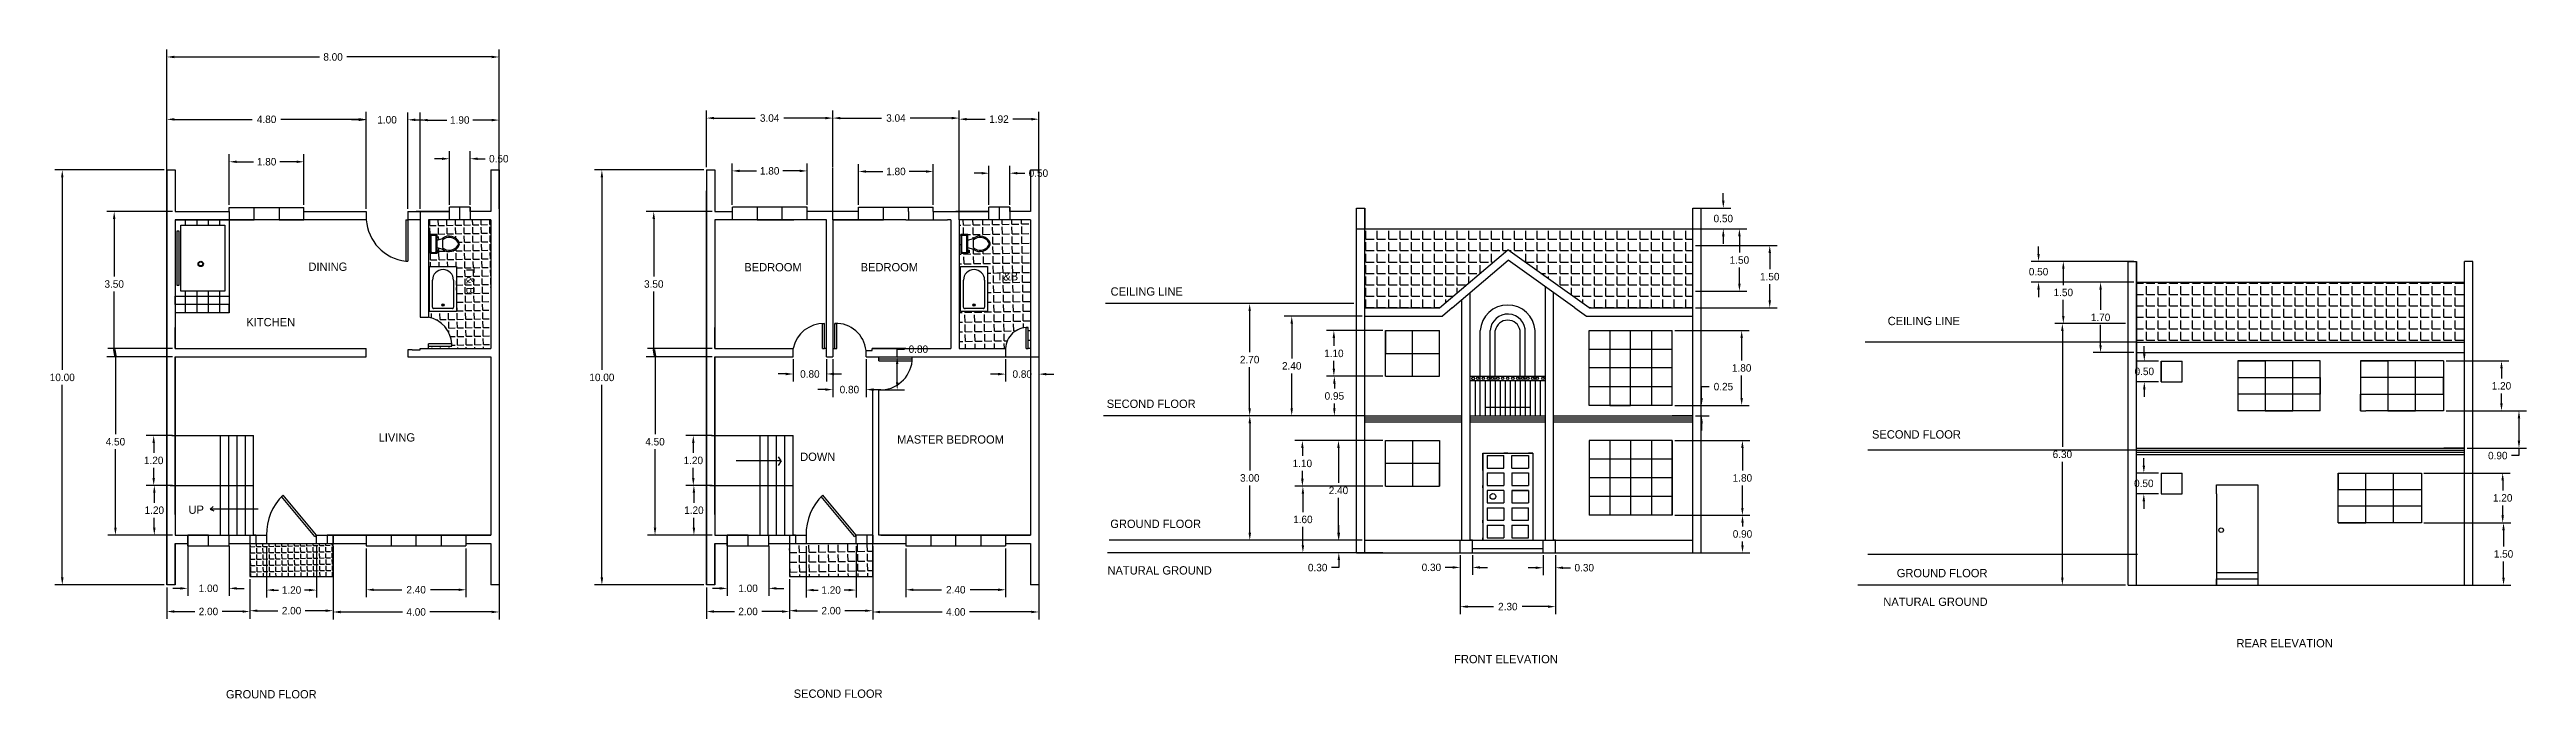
# Model space of a CAD drawing. Header units: inches. Extents: x -213 to -74, y -39 to -11.
# Drawn here: x -133.2 to -73.6, y -27.6 to -12 of the extents above; entities that cross this region are included whole.
import ezdxf

# ---------------------------------------------------------------- set-up
doc = ezdxf.new("R2010")
doc.units = ezdxf.units.IN
doc.header["$MEASUREMENT"] = 0
doc.dimstyles.get("Standard").update_dxf_attribs({"dimtxt": 0.18, "dimasz": 0.18, "dimexe": 0.18, "dimexo": 0.0625, "dimgap": 0.09, "dimtad": 0, "dimtih": 1, "dimtoh": 1, "dimzin": 0, "dimdsep": 46, "dimtxsty": 'Standard', "dimcen": 0.09, "dimclre": 3, "dimadec": 0, "dimazin": 0, "dimtfac": 1, "dimtofl": 0, "dimtmove": 0, "dimatfit": 3, "dimfxl": 1, "dimtolj": 1, "dimtzin": 0, "dimarcsym": 0})

msp = doc.modelspace()

# ---------------------------------------------------------------- texts
at = {"char_height": 0.2, "attachment_point": 1}
for s, width, insert in [('DINING', 2.34264, (-126.999, -17.107)), ('BEDROOM ', 2.2446, (-116.507, -17.119)), ('BEDROOM ', 2.2446, (-113.706, -17.119)), ('T&B', 1.29543, (-110.434, -17.339)), ('CEILING LINE', 3.816, (-107.689, -17.704)), ('KITCHEN', 1.81911, (-128.494, -18.442)), ('CEILING LINE', 3.39225, (-88.982, -18.415)), ('SECOND FLOOR', 3.3801, (-107.781, -20.409)), ('LIVING', 1.58509, (-125.31, -21.22)), ('MASTER BEDROOM', 2.98723, (-112.827, -21.27)), ('SECOND FLOOR', 4.17508, (-89.36, -21.147)), ('DOWN', 2.05894, (-115.162, -21.686)), ('UP', 0.69097, (-129.886, -22.961)), ('GROUND FLOOR', 3.11931, (-107.696, -23.302)), ('NATURAL GROUND', 3.89517, (-107.764, -24.423)), ('GROUND FLOOR', 3.99242, (-88.764, -24.489)), ('NATURAL GROUND', 4.17508, (-89.087, -25.18)), ('REAR ELEVATION', 5.33953, (-80.585, -26.179)), ('FRONT ELEVATION', 5.47091, (-99.419, -26.561)), ('GROUND FLOOR', 10.16829, (-128.985, -27.408)), ('SECOND FLOOR', 5.5481, (-115.318, -27.394))]:
    msp.add_mtext_dynamic_manual_height_columns(s, width=width, gutter_width=1, heights=[0], dxfattribs=dict(at, insert=insert))
at = {"insert": (-122.996, -17.205), "char_height": 0.2, "attachment_point": 1, "rotation": 270}
msp.add_mtext_dynamic_manual_height_columns('T & B', width=1.08216, gutter_width=1, heights=[0], dxfattribs=at)

# ---------------------------------------------------------------- blocks, each defined once
blk = doc.blocks.new('*D1')
at = {"color": 3, "lineweight": -2, "transparency": 16777216}
for p, q in [((-130.469, -14.875), (-133.105, -14.875)), ((-130.469, -24.875), (-133.105, -24.875))]:
    blk.add_line(p, q, dxfattribs=at)
at = {"color": 0, "lineweight": -2, "transparency": 16777216}
for p, q in [((-132.925, -15.055), (-132.925, -19.695)), ((-132.925, -24.695), (-132.925, -20.055))]:
    blk.add_line(p, q, dxfattribs=at)
at = {"color": 0, "transparency": 16777216}
for points in [[(-132.955, -15.055), (-132.895, -15.055), (-132.925, -14.875)], [(-132.955, -24.695), (-132.895, -24.695), (-132.925, -24.875)]]:
    blk.add_solid(points, dxfattribs=at)
at = {"layer": 'Defpoints', "color": 0, "transparency": 16777216}
for p in [(-130.406, -14.875), (-132.925, -24.875), (-130.406, -24.875)]:
    blk.add_point(p, dxfattribs=at)
at = {"color": 0, "transparency": 16777216, "insert": (-132.925, -19.875), "char_height": 0.18, "attachment_point": 5}
blk.add_mtext('\\A1;10.00', dxfattribs=at)
blk = doc.blocks.new('*D2')
at = {"color": 3, "lineweight": -2, "transparency": 16777216}
for p, q in [((-130.406, -14.812), (-130.406, -11.974)), ((-122.406, -14.812), (-122.406, -11.974))]:
    blk.add_line(p, q, dxfattribs=at)
at = {"color": 0, "lineweight": -2, "transparency": 16777216}
for p, q in [((-130.226, -12.154), (-126.736, -12.154)), ((-122.586, -12.154), (-126.076, -12.154))]:
    blk.add_line(p, q, dxfattribs=at)
at = {"color": 0, "transparency": 16777216}
for points in [[(-130.226, -12.124), (-130.226, -12.184), (-130.406, -12.154)], [(-122.586, -12.124), (-122.586, -12.184), (-122.406, -12.154)]]:
    blk.add_solid(points, dxfattribs=at)
at = {"layer": 'Defpoints', "color": 0, "transparency": 16777216}
for p in [(-122.406, -12.154), (-130.406, -14.875), (-122.406, -14.875)]:
    blk.add_point(p, dxfattribs=at)
at = {"color": 0, "transparency": 16777216, "insert": (-126.406, -12.154), "char_height": 0.18, "attachment_point": 5}
blk.add_mtext('\\A1;8.00', dxfattribs=at)
blk = doc.blocks.new('*D3')
at = {"color": 3, "lineweight": -2, "transparency": 16777216}
for p, q in [((-130.406, -15.812), (-130.406, -13.477)), ((-125.606, -15.812), (-125.606, -13.477))]:
    blk.add_line(p, q, dxfattribs=at)
at = {"color": 0, "lineweight": -2, "transparency": 16777216}
for p, q in [((-130.226, -13.657), (-128.351, -13.657)), ((-125.786, -13.657), (-127.661, -13.657))]:
    blk.add_line(p, q, dxfattribs=at)
at = {"color": 0, "transparency": 16777216}
for points in [[(-130.226, -13.627), (-130.226, -13.687), (-130.406, -13.657)], [(-125.786, -13.627), (-125.786, -13.687), (-125.606, -13.657)]]:
    blk.add_solid(points, dxfattribs=at)
at = {"layer": 'Defpoints', "color": 0, "transparency": 16777216}
for p in [(-130.406, -13.657), (-130.406, -15.875), (-125.606, -15.875)]:
    blk.add_point(p, dxfattribs=at)
at = {"color": 0, "transparency": 16777216, "insert": (-128.006, -13.657), "char_height": 0.18, "attachment_point": 5}
blk.add_mtext('\\A1;4.80', dxfattribs=at)
blk = doc.blocks.new('*D4')
at = {"color": 0, "lineweight": -2, "transparency": 16777216}
for p, q in [((-125.786, -13.668), (-125.966, -13.668)), ((-124.426, -13.668), (-124.246, -13.668))]:
    blk.add_line(p, q, dxfattribs=at)
at = {"color": 3, "lineweight": -2, "transparency": 16777216}
for p, q in [((-125.606, -15.812), (-125.606, -13.488)), ((-124.606, -15.812), (-124.606, -13.488))]:
    blk.add_line(p, q, dxfattribs=at)
at = {"color": 0, "transparency": 16777216}
for points in [[(-125.786, -13.638), (-125.786, -13.698), (-125.606, -13.668)], [(-124.426, -13.638), (-124.426, -13.698), (-124.606, -13.668)]]:
    blk.add_solid(points, dxfattribs=at)
at = {"layer": 'Defpoints', "color": 0, "transparency": 16777216}
for p in [(-125.606, -13.668), (-125.606, -15.875), (-124.606, -15.875)]:
    blk.add_point(p, dxfattribs=at)
at = {"color": 0, "transparency": 16777216, "insert": (-125.106, -13.668), "char_height": 0.18, "attachment_point": 5}
blk.add_mtext('\\A1;1.00', dxfattribs=at)
blk = doc.blocks.new('*D5')
at = {"color": 3, "lineweight": -2, "transparency": 16777216}
for p, q in [((-124.306, -15.812), (-124.306, -13.494)), ((-122.406, -15.812), (-122.406, -13.494))]:
    blk.add_line(p, q, dxfattribs=at)
at = {"color": 0, "lineweight": -2, "transparency": 16777216}
for p, q in [((-124.126, -13.674), (-123.671, -13.674)), ((-122.586, -13.674), (-123.041, -13.674))]:
    blk.add_line(p, q, dxfattribs=at)
at = {"color": 0, "transparency": 16777216}
for points in [[(-124.126, -13.644), (-124.126, -13.704), (-124.306, -13.674)], [(-122.586, -13.644), (-122.586, -13.704), (-122.406, -13.674)]]:
    blk.add_solid(points, dxfattribs=at)
at = {"layer": 'Defpoints', "color": 0, "transparency": 16777216}
for p in [(-122.406, -13.674), (-124.306, -15.875), (-122.406, -15.875)]:
    blk.add_point(p, dxfattribs=at)
at = {"color": 0, "transparency": 16777216, "insert": (-123.356, -13.674), "char_height": 0.18, "attachment_point": 5}
blk.add_mtext('\\A1;1.90', dxfattribs=at)
blk = doc.blocks.new('*D6')
at = {"color": 0, "lineweight": -2, "transparency": 16777216}
for p, q in [((-123.786, -14.606), (-123.966, -14.606)), ((-122.926, -14.606), (-122.746, -14.606))]:
    blk.add_line(p, q, dxfattribs=at)
at = {"color": 3, "lineweight": -2, "transparency": 16777216}
for p, q in [((-123.606, -15.714), (-123.606, -14.426)), ((-123.106, -15.714), (-123.106, -14.426))]:
    blk.add_line(p, q, dxfattribs=at)
at = {"color": 0, "transparency": 16777216}
for points in [[(-123.786, -14.576), (-123.786, -14.636), (-123.606, -14.606)], [(-122.926, -14.576), (-122.926, -14.636), (-123.106, -14.606)]]:
    blk.add_solid(points, dxfattribs=at)
at = {"layer": 'Defpoints', "color": 0, "transparency": 16777216}
for p in [(-123.106, -14.606), (-123.606, -15.776), (-123.106, -15.776)]:
    blk.add_point(p, dxfattribs=at)
at = {"color": 0, "transparency": 16777216, "insert": (-122.416, -14.606), "char_height": 0.18, "attachment_point": 5}
blk.add_mtext('\\A1;0.50', dxfattribs=at)
blk = doc.blocks.new('*D7')
at = {"color": 3, "lineweight": -2, "transparency": 16777216}
for p, q in [((-128.906, -15.717), (-128.906, -14.499)), ((-127.106, -15.717), (-127.106, -14.499))]:
    blk.add_line(p, q, dxfattribs=at)
at = {"color": 0, "lineweight": -2, "transparency": 16777216}
for p, q in [((-128.726, -14.679), (-128.321, -14.679)), ((-127.286, -14.679), (-127.691, -14.679))]:
    blk.add_line(p, q, dxfattribs=at)
at = {"color": 0, "transparency": 16777216}
for points in [[(-128.726, -14.649), (-128.726, -14.709), (-128.906, -14.679)], [(-127.286, -14.649), (-127.286, -14.709), (-127.106, -14.679)]]:
    blk.add_solid(points, dxfattribs=at)
at = {"layer": 'Defpoints', "color": 0, "transparency": 16777216}
for p in [(-127.106, -14.679), (-128.906, -15.779), (-127.106, -15.779)]:
    blk.add_point(p, dxfattribs=at)
at = {"color": 0, "transparency": 16777216, "insert": (-128.006, -14.679), "char_height": 0.18, "attachment_point": 5}
blk.add_mtext('\\A1;1.80', dxfattribs=at)
blk = doc.blocks.new('*D8')
at = {"color": 3, "lineweight": -2, "transparency": 16777216}
for p, q in [((-130.269, -15.875), (-131.855, -15.875)), ((-130.269, -19.375), (-131.855, -19.375))]:
    blk.add_line(p, q, dxfattribs=at)
at = {"color": 0, "lineweight": -2, "transparency": 16777216}
for p, q in [((-131.675, -16.055), (-131.675, -17.445)), ((-131.675, -19.195), (-131.675, -17.805))]:
    blk.add_line(p, q, dxfattribs=at)
at = {"color": 0, "transparency": 16777216}
for points in [[(-131.705, -16.055), (-131.645, -16.055), (-131.675, -15.875)], [(-131.705, -19.195), (-131.645, -19.195), (-131.675, -19.375)]]:
    blk.add_solid(points, dxfattribs=at)
at = {"layer": 'Defpoints', "color": 0, "transparency": 16777216}
for p in [(-130.206, -15.875), (-131.675, -19.375), (-130.206, -19.375)]:
    blk.add_point(p, dxfattribs=at)
at = {"color": 0, "transparency": 16777216, "insert": (-131.675, -17.625), "char_height": 0.18, "attachment_point": 5}
blk.add_mtext('\\A1;3.50', dxfattribs=at)
blk = doc.blocks.new('*D9')
at = {"color": 3, "lineweight": -2, "transparency": 16777216}
for p, q in [((-130.269, -19.175), (-131.825, -19.175)), ((-130.269, -23.675), (-131.825, -23.675))]:
    blk.add_line(p, q, dxfattribs=at)
at = {"color": 0, "lineweight": -2, "transparency": 16777216}
for p, q in [((-131.645, -19.355), (-131.645, -21.245)), ((-131.645, -23.495), (-131.645, -21.605))]:
    blk.add_line(p, q, dxfattribs=at)
at = {"color": 0, "transparency": 16777216}
for points in [[(-131.675, -19.355), (-131.615, -19.355), (-131.645, -19.175)], [(-131.675, -23.495), (-131.615, -23.495), (-131.645, -23.675)]]:
    blk.add_solid(points, dxfattribs=at)
at = {"layer": 'Defpoints', "color": 0, "transparency": 16777216}
for p in [(-131.645, -19.175), (-130.206, -19.175), (-130.206, -23.675)]:
    blk.add_point(p, dxfattribs=at)
at = {"color": 0, "transparency": 16777216, "insert": (-131.645, -21.425), "char_height": 0.18, "attachment_point": 5}
blk.add_mtext('\\A1;4.50', dxfattribs=at)
blk = doc.blocks.new('*D10')
at = {"color": 3, "lineweight": -2, "transparency": 16777216}
for p, q in [((-130.269, -21.275), (-130.904, -21.275)), ((-130.269, -22.475), (-130.904, -22.475))]:
    blk.add_line(p, q, dxfattribs=at)
at = {"color": 0, "lineweight": -2, "transparency": 16777216}
for p, q in [((-130.724, -21.455), (-130.724, -21.695)), ((-130.724, -22.295), (-130.724, -22.055))]:
    blk.add_line(p, q, dxfattribs=at)
at = {"color": 0, "transparency": 16777216}
for points in [[(-130.754, -21.455), (-130.694, -21.455), (-130.724, -21.275)], [(-130.754, -22.295), (-130.694, -22.295), (-130.724, -22.475)]]:
    blk.add_solid(points, dxfattribs=at)
at = {"layer": 'Defpoints', "color": 0, "transparency": 16777216}
for p in [(-130.724, -21.275), (-130.206, -21.275), (-130.206, -22.475)]:
    blk.add_point(p, dxfattribs=at)
at = {"color": 0, "transparency": 16777216, "insert": (-130.724, -21.875), "char_height": 0.18, "attachment_point": 5}
blk.add_mtext('\\A1;1.20', dxfattribs=at)
blk = doc.blocks.new('*D11')
at = {"color": 3, "lineweight": -2, "transparency": 16777216}
for p, q in [((-130.269, -22.475), (-130.889, -22.475)), ((-130.269, -23.675), (-130.889, -23.675))]:
    blk.add_line(p, q, dxfattribs=at)
at = {"color": 0, "lineweight": -2, "transparency": 16777216}
for p, q in [((-130.709, -22.655), (-130.709, -22.895)), ((-130.709, -23.495), (-130.709, -23.255))]:
    blk.add_line(p, q, dxfattribs=at)
at = {"color": 0, "transparency": 16777216}
for points in [[(-130.739, -22.655), (-130.679, -22.655), (-130.709, -22.475)], [(-130.739, -23.495), (-130.679, -23.495), (-130.709, -23.675)]]:
    blk.add_solid(points, dxfattribs=at)
at = {"layer": 'Defpoints', "color": 0, "transparency": 16777216}
for p in [(-130.206, -22.475), (-130.709, -23.675), (-130.206, -23.675)]:
    blk.add_point(p, dxfattribs=at)
at = {"color": 0, "transparency": 16777216, "insert": (-130.709, -23.075), "char_height": 0.18, "attachment_point": 5}
blk.add_mtext('\\A1;1.20', dxfattribs=at)
blk = doc.blocks.new('*D12')
at = {"color": 3, "lineweight": -2, "transparency": 16777216}
for p, q in [((-129.906, -23.937), (-129.906, -25.137)), ((-128.906, -23.937), (-128.906, -25.137))]:
    blk.add_line(p, q, dxfattribs=at)
at = {"color": 0, "lineweight": -2, "transparency": 16777216}
for p, q in [((-130.086, -24.957), (-130.266, -24.957)), ((-128.726, -24.957), (-128.546, -24.957))]:
    blk.add_line(p, q, dxfattribs=at)
at = {"color": 0, "transparency": 16777216}
for points in [[(-130.086, -24.927), (-130.086, -24.987), (-129.906, -24.957)], [(-128.726, -24.927), (-128.726, -24.987), (-128.906, -24.957)]]:
    blk.add_solid(points, dxfattribs=at)
at = {"layer": 'Defpoints', "color": 0, "transparency": 16777216}
for p in [(-129.906, -23.875), (-128.906, -23.875), (-128.906, -24.957)]:
    blk.add_point(p, dxfattribs=at)
at = {"color": 0, "transparency": 16777216, "insert": (-129.406, -24.957), "char_height": 0.18, "attachment_point": 5}
blk.add_mtext('\\A1;1.00', dxfattribs=at)
blk = doc.blocks.new('*D13')
at = {"color": 3, "lineweight": -2, "transparency": 16777216}
for p, q in [((-130.406, -24.937), (-130.406, -25.695)), ((-128.406, -24.937), (-128.406, -25.695))]:
    blk.add_line(p, q, dxfattribs=at)
at = {"color": 0, "lineweight": -2, "transparency": 16777216}
for p, q in [((-130.226, -25.515), (-129.736, -25.515)), ((-128.586, -25.515), (-129.076, -25.515))]:
    blk.add_line(p, q, dxfattribs=at)
at = {"color": 0, "transparency": 16777216}
for points in [[(-130.226, -25.485), (-130.226, -25.545), (-130.406, -25.515)], [(-128.586, -25.485), (-128.586, -25.545), (-128.406, -25.515)]]:
    blk.add_solid(points, dxfattribs=at)
at = {"layer": 'Defpoints', "color": 0, "transparency": 16777216}
for p in [(-130.406, -24.875), (-128.406, -24.875), (-128.406, -25.515)]:
    blk.add_point(p, dxfattribs=at)
at = {"color": 0, "transparency": 16777216, "insert": (-129.406, -25.515), "char_height": 0.18, "attachment_point": 5}
blk.add_mtext('\\A1;2.00', dxfattribs=at)
blk = doc.blocks.new('*D14')
at = {"color": 3, "lineweight": -2, "transparency": 16777216}
for p, q in [((-128.406, -24.734), (-128.406, -25.675)), ((-126.406, -24.734), (-126.406, -25.675))]:
    blk.add_line(p, q, dxfattribs=at)
at = {"color": 0, "lineweight": -2, "transparency": 16777216}
for p, q in [((-128.226, -25.495), (-127.736, -25.495)), ((-126.586, -25.495), (-127.076, -25.495))]:
    blk.add_line(p, q, dxfattribs=at)
at = {"color": 0, "transparency": 16777216}
for points in [[(-128.226, -25.465), (-128.226, -25.525), (-128.406, -25.495)], [(-126.586, -25.465), (-126.586, -25.525), (-126.406, -25.495)]]:
    blk.add_solid(points, dxfattribs=at)
at = {"layer": 'Defpoints', "color": 0, "transparency": 16777216}
for p in [(-128.406, -24.671), (-126.406, -24.671), (-126.406, -25.495)]:
    blk.add_point(p, dxfattribs=at)
at = {"color": 0, "transparency": 16777216, "insert": (-127.406, -25.495), "char_height": 0.18, "attachment_point": 5}
blk.add_mtext('\\A1;2.00', dxfattribs=at)
blk = doc.blocks.new('*D15')
at = {"color": 3, "lineweight": -2, "transparency": 16777216}
for p, q in [((-128.006, -23.937), (-128.006, -25.178)), ((-126.806, -23.937), (-126.806, -25.178))]:
    blk.add_line(p, q, dxfattribs=at)
at = {"color": 0, "lineweight": -2, "transparency": 16777216}
for p, q in [((-127.826, -24.998), (-127.721, -24.998)), ((-126.986, -24.998), (-127.091, -24.998))]:
    blk.add_line(p, q, dxfattribs=at)
at = {"color": 0, "transparency": 16777216}
for points in [[(-127.826, -24.968), (-127.826, -25.028), (-128.006, -24.998)], [(-126.986, -24.968), (-126.986, -25.028), (-126.806, -24.998)]]:
    blk.add_solid(points, dxfattribs=at)
at = {"layer": 'Defpoints', "color": 0, "transparency": 16777216}
for p in [(-128.006, -23.875), (-126.806, -23.875), (-126.806, -24.998)]:
    blk.add_point(p, dxfattribs=at)
at = {"color": 0, "transparency": 16777216, "insert": (-127.406, -24.998), "char_height": 0.18, "attachment_point": 5}
blk.add_mtext('\\A1;1.20', dxfattribs=at)
blk = doc.blocks.new('*D16')
at = {"color": 3, "lineweight": -2, "transparency": 16777216}
for p, q in [((-126.406, -23.937), (-126.406, -25.706)), ((-122.406, -23.937), (-122.406, -25.706))]:
    blk.add_line(p, q, dxfattribs=at)
at = {"color": 0, "lineweight": -2, "transparency": 16777216}
for p, q in [((-126.226, -25.526), (-124.736, -25.526)), ((-122.586, -25.526), (-124.076, -25.526))]:
    blk.add_line(p, q, dxfattribs=at)
at = {"color": 0, "transparency": 16777216}
for points in [[(-126.226, -25.496), (-126.226, -25.556), (-126.406, -25.526)], [(-122.586, -25.496), (-122.586, -25.556), (-122.406, -25.526)]]:
    blk.add_solid(points, dxfattribs=at)
at = {"layer": 'Defpoints', "color": 0, "transparency": 16777216}
for p in [(-126.406, -23.875), (-122.406, -23.875), (-122.406, -25.526)]:
    blk.add_point(p, dxfattribs=at)
at = {"color": 0, "transparency": 16777216, "insert": (-124.406, -25.526), "char_height": 0.18, "attachment_point": 5}
blk.add_mtext('\\A1;4.00', dxfattribs=at)
blk = doc.blocks.new('*D17')
at = {"color": 3, "lineweight": -2, "transparency": 16777216}
for p, q in [((-125.606, -23.999), (-125.606, -25.171)), ((-123.206, -23.999), (-123.206, -25.171))]:
    blk.add_line(p, q, dxfattribs=at)
at = {"color": 0, "lineweight": -2, "transparency": 16777216}
for p, q in [((-125.426, -24.991), (-124.751, -24.991)), ((-123.386, -24.991), (-124.061, -24.991))]:
    blk.add_line(p, q, dxfattribs=at)
at = {"color": 0, "transparency": 16777216}
for points in [[(-125.426, -24.961), (-125.426, -25.021), (-125.606, -24.991)], [(-123.386, -24.961), (-123.386, -25.021), (-123.206, -24.991)]]:
    blk.add_solid(points, dxfattribs=at)
at = {"layer": 'Defpoints', "color": 0, "transparency": 16777216}
for p in [(-125.606, -23.936), (-123.206, -23.936), (-123.206, -24.991)]:
    blk.add_point(p, dxfattribs=at)
at = {"color": 0, "transparency": 16777216, "insert": (-124.406, -24.991), "char_height": 0.18, "attachment_point": 5}
blk.add_mtext('\\A1;2.40', dxfattribs=at)
blk = doc.blocks.new('Toilet - top')
for p, q in [((-10, -8.5), (-8, -8.5)), ((-10, -9.5), (-10, -8.5)), ((-7, -9.5), (-10, -9.5)), ((-8, -8.5), (-8, -8)), ((-7, -8), (-7, -9.5)), ((-4, -8), (-6, -14)), ((4, -14), (-4, -14)), ((4, -8), (6, -14)), ((9.5, -6), (9.5, -2))]:
    blk.add_line(p, q)
blk.add_lwpolyline([(10.5, -8), (10.5, 0), (-10.5, 0), (-10.5, -8)], close=True)
for points in [[(-9.5, -2), (-9.5, -6)], [(8.5, -1), (-8.5, -1)], [(-8.5, -7), (8.5, -7)]]:
    blk.add_lwpolyline(points)
for centre, radius, start, end in [((-8.6, -1.9), 0.884, 81.8699, 188.1301), ((-8.6, -6.1), 0.884, 171.8699, 278.1301), ((3.5, -21.6), 12.2, 141.4691, 247.9714), ((4.2, -21.8), 11.3, 136.3677, 238.9468), ((-3.5, -21.6), 12.2, 292.0284, 38.5307), ((-4.2, -21.8), 11.3, 301.053, 43.6321), ((8.6, -1.9), 0.884, 351.8699, 98.1301), ((8.6, -6.1), 0.884, 261.8699, 8.1301), ((0, -27.9), 4, 245.7318, 294.2682), ((0, -29), 4, 254.8605, 285.1395)]:
    blk.add_arc(centre, radius, start, end)
blk = doc.blocks.new('Bath Tub - 26 x 60 in.')
for p, q in [((8, -18), (10, -18)), ((9, -17), (9, -19))]:
    blk.add_line(p, q)
blk.add_lwpolyline([(0, -36), (0, 0), (60, 0), (60, -36)], close=True)
for points in [[(4, -30), (4, -6)], [(6, -4), (42, -4)], [(42, -32), (6, -32)]]:
    blk.add_lwpolyline(points)
for radius in [1.5, 1]:
    blk.add_circle((9, -18), radius)
for centre, radius, start, end in [((5.75, -5.75), 1.77, 81.8699, 188.1301), ((5.75, -30.25), 1.77, 171.8699, 278.1301), ((42, -18), 14, 270, 90)]:
    blk.add_arc(centre, radius, start, end)
blk = doc.blocks.new('Wall Cabinet - 18 x 12 in side')
for points in [[(-12, -18), (-12, 0), (0, 0), (0, -18)], [(-13, -16.5), (-13, -1.5), (-12.5, -1.5), (-12.5, -16.5)]]:
    blk.add_lwpolyline(points, close=True)
blk = doc.blocks.new('*D18')
at = {"color": 3, "lineweight": -2, "transparency": 16777216}
for p, q in [((-117.479, -14.875), (-120.115, -14.875)), ((-117.479, -24.875), (-120.115, -24.875))]:
    blk.add_line(p, q, dxfattribs=at)
at = {"color": 0, "lineweight": -2, "transparency": 16777216}
for p, q in [((-119.935, -15.055), (-119.935, -19.695)), ((-119.935, -24.695), (-119.935, -20.055))]:
    blk.add_line(p, q, dxfattribs=at)
at = {"color": 0, "transparency": 16777216}
for points in [[(-119.965, -15.055), (-119.905, -15.055), (-119.935, -14.875)], [(-119.965, -24.695), (-119.905, -24.695), (-119.935, -24.875)]]:
    blk.add_solid(points, dxfattribs=at)
at = {"layer": 'Defpoints', "color": 0, "transparency": 16777216}
for p in [(-117.416, -14.875), (-119.935, -24.875), (-117.416, -24.875)]:
    blk.add_point(p, dxfattribs=at)
at = {"color": 0, "transparency": 16777216, "insert": (-119.935, -19.875), "char_height": 0.18, "attachment_point": 5}
blk.add_mtext('\\A1;10.00', dxfattribs=at)
blk = doc.blocks.new('*D19')
at = {"color": 3, "lineweight": -2, "transparency": 16777216}
for p, q in [((-117.279, -15.875), (-118.866, -15.875)), ((-117.279, -19.375), (-118.866, -19.375))]:
    blk.add_line(p, q, dxfattribs=at)
at = {"color": 0, "lineweight": -2, "transparency": 16777216}
for p, q in [((-118.686, -16.055), (-118.686, -17.445)), ((-118.686, -19.195), (-118.686, -17.805))]:
    blk.add_line(p, q, dxfattribs=at)
at = {"color": 0, "transparency": 16777216}
for points in [[(-118.716, -16.055), (-118.656, -16.055), (-118.686, -15.875)], [(-118.716, -19.195), (-118.656, -19.195), (-118.686, -19.375)]]:
    blk.add_solid(points, dxfattribs=at)
at = {"layer": 'Defpoints', "color": 0, "transparency": 16777216}
for p in [(-117.216, -15.875), (-118.686, -19.375), (-117.216, -19.375)]:
    blk.add_point(p, dxfattribs=at)
at = {"color": 0, "transparency": 16777216, "insert": (-118.686, -17.625), "char_height": 0.18, "attachment_point": 5}
blk.add_mtext('\\A1;3.50', dxfattribs=at)
blk = doc.blocks.new('*D20')
at = {"color": 3, "lineweight": -2, "transparency": 16777216}
for p, q in [((-117.279, -19.175), (-118.836, -19.175)), ((-117.279, -23.675), (-118.836, -23.675))]:
    blk.add_line(p, q, dxfattribs=at)
at = {"color": 0, "lineweight": -2, "transparency": 16777216}
for p, q in [((-118.656, -19.355), (-118.656, -21.245)), ((-118.656, -23.495), (-118.656, -21.605))]:
    blk.add_line(p, q, dxfattribs=at)
at = {"color": 0, "transparency": 16777216}
for points in [[(-118.686, -19.355), (-118.626, -19.355), (-118.656, -19.175)], [(-118.686, -23.495), (-118.626, -23.495), (-118.656, -23.675)]]:
    blk.add_solid(points, dxfattribs=at)
at = {"layer": 'Defpoints', "color": 0, "transparency": 16777216}
for p in [(-118.656, -19.175), (-117.216, -19.175), (-117.216, -23.675)]:
    blk.add_point(p, dxfattribs=at)
at = {"color": 0, "transparency": 16777216, "insert": (-118.656, -21.425), "char_height": 0.18, "attachment_point": 5}
blk.add_mtext('\\A1;4.50', dxfattribs=at)
blk = doc.blocks.new('*D21')
at = {"color": 3, "lineweight": -2, "transparency": 16777216}
for p, q in [((-117.279, -21.275), (-117.914, -21.275)), ((-117.279, -22.475), (-117.914, -22.475))]:
    blk.add_line(p, q, dxfattribs=at)
at = {"color": 0, "lineweight": -2, "transparency": 16777216}
for p, q in [((-117.734, -21.455), (-117.734, -21.695)), ((-117.734, -22.295), (-117.734, -22.055))]:
    blk.add_line(p, q, dxfattribs=at)
at = {"color": 0, "transparency": 16777216}
for points in [[(-117.764, -21.455), (-117.704, -21.455), (-117.734, -21.275)], [(-117.764, -22.295), (-117.704, -22.295), (-117.734, -22.475)]]:
    blk.add_solid(points, dxfattribs=at)
at = {"layer": 'Defpoints', "color": 0, "transparency": 16777216}
for p in [(-117.734, -21.275), (-117.216, -21.275), (-117.216, -22.475)]:
    blk.add_point(p, dxfattribs=at)
at = {"color": 0, "transparency": 16777216, "insert": (-117.734, -21.875), "char_height": 0.18, "attachment_point": 5}
blk.add_mtext('\\A1;1.20', dxfattribs=at)
blk = doc.blocks.new('*D22')
at = {"color": 3, "lineweight": -2, "transparency": 16777216}
for p, q in [((-117.279, -22.475), (-117.9, -22.475)), ((-117.279, -23.675), (-117.9, -23.675))]:
    blk.add_line(p, q, dxfattribs=at)
at = {"color": 0, "lineweight": -2, "transparency": 16777216}
for p, q in [((-117.72, -22.655), (-117.72, -22.895)), ((-117.72, -23.495), (-117.72, -23.255))]:
    blk.add_line(p, q, dxfattribs=at)
at = {"color": 0, "transparency": 16777216}
for points in [[(-117.75, -22.655), (-117.69, -22.655), (-117.72, -22.475)], [(-117.75, -23.495), (-117.69, -23.495), (-117.72, -23.675)]]:
    blk.add_solid(points, dxfattribs=at)
at = {"layer": 'Defpoints', "color": 0, "transparency": 16777216}
for p in [(-117.216, -22.475), (-117.72, -23.675), (-117.216, -23.675)]:
    blk.add_point(p, dxfattribs=at)
at = {"color": 0, "transparency": 16777216, "insert": (-117.72, -23.075), "char_height": 0.18, "attachment_point": 5}
blk.add_mtext('\\A1;1.20', dxfattribs=at)
blk = doc.blocks.new('*D23')
at = {"color": 3, "lineweight": -2, "transparency": 16777216}
for p, q in [((-116.916, -23.937), (-116.916, -25.137)), ((-115.916, -23.937), (-115.916, -25.137))]:
    blk.add_line(p, q, dxfattribs=at)
at = {"color": 0, "lineweight": -2, "transparency": 16777216}
for p, q in [((-117.096, -24.957), (-117.276, -24.957)), ((-115.736, -24.957), (-115.556, -24.957))]:
    blk.add_line(p, q, dxfattribs=at)
at = {"color": 0, "transparency": 16777216}
for points in [[(-117.096, -24.927), (-117.096, -24.987), (-116.916, -24.957)], [(-115.736, -24.927), (-115.736, -24.987), (-115.916, -24.957)]]:
    blk.add_solid(points, dxfattribs=at)
at = {"layer": 'Defpoints', "color": 0, "transparency": 16777216}
for p in [(-116.916, -23.875), (-115.916, -23.875), (-115.916, -24.957)]:
    blk.add_point(p, dxfattribs=at)
at = {"color": 0, "transparency": 16777216, "insert": (-116.416, -24.957), "char_height": 0.18, "attachment_point": 5}
blk.add_mtext('\\A1;1.00', dxfattribs=at)
blk = doc.blocks.new('*D24')
at = {"color": 3, "lineweight": -2, "transparency": 16777216}
for p, q in [((-117.416, -24.937), (-117.416, -25.695)), ((-115.416, -24.937), (-115.416, -25.695))]:
    blk.add_line(p, q, dxfattribs=at)
at = {"color": 0, "lineweight": -2, "transparency": 16777216}
for p, q in [((-117.236, -25.515), (-116.746, -25.515)), ((-115.596, -25.515), (-116.086, -25.515))]:
    blk.add_line(p, q, dxfattribs=at)
at = {"color": 0, "transparency": 16777216}
for points in [[(-117.236, -25.485), (-117.236, -25.545), (-117.416, -25.515)], [(-115.596, -25.485), (-115.596, -25.545), (-115.416, -25.515)]]:
    blk.add_solid(points, dxfattribs=at)
at = {"layer": 'Defpoints', "color": 0, "transparency": 16777216}
for p in [(-117.416, -24.875), (-115.416, -24.875), (-115.416, -25.515)]:
    blk.add_point(p, dxfattribs=at)
at = {"color": 0, "transparency": 16777216, "insert": (-116.416, -25.515), "char_height": 0.18, "attachment_point": 5}
blk.add_mtext('\\A1;2.00', dxfattribs=at)
blk = doc.blocks.new('*D25')
at = {"color": 3, "lineweight": -2, "transparency": 16777216}
for p, q in [((-115.416, -24.734), (-115.416, -25.675)), ((-113.416, -24.734), (-113.416, -25.675))]:
    blk.add_line(p, q, dxfattribs=at)
at = {"color": 0, "lineweight": -2, "transparency": 16777216}
for p, q in [((-115.236, -25.495), (-114.746, -25.495)), ((-113.596, -25.495), (-114.086, -25.495))]:
    blk.add_line(p, q, dxfattribs=at)
at = {"color": 0, "transparency": 16777216}
for points in [[(-115.236, -25.465), (-115.236, -25.525), (-115.416, -25.495)], [(-113.596, -25.465), (-113.596, -25.525), (-113.416, -25.495)]]:
    blk.add_solid(points, dxfattribs=at)
at = {"layer": 'Defpoints', "color": 0, "transparency": 16777216}
for p in [(-115.416, -24.671), (-113.416, -24.671), (-113.416, -25.495)]:
    blk.add_point(p, dxfattribs=at)
at = {"color": 0, "transparency": 16777216, "insert": (-114.416, -25.495), "char_height": 0.18, "attachment_point": 5}
blk.add_mtext('\\A1;2.00', dxfattribs=at)
blk = doc.blocks.new('*D26')
at = {"color": 3, "lineweight": -2, "transparency": 16777216}
for p, q in [((-115.016, -23.937), (-115.016, -25.178)), ((-113.816, -23.937), (-113.816, -25.178))]:
    blk.add_line(p, q, dxfattribs=at)
at = {"color": 0, "lineweight": -2, "transparency": 16777216}
for p, q in [((-114.836, -24.998), (-114.731, -24.998)), ((-113.996, -24.998), (-114.101, -24.998))]:
    blk.add_line(p, q, dxfattribs=at)
at = {"color": 0, "transparency": 16777216}
for points in [[(-114.836, -24.968), (-114.836, -25.028), (-115.016, -24.998)], [(-113.996, -24.968), (-113.996, -25.028), (-113.816, -24.998)]]:
    blk.add_solid(points, dxfattribs=at)
at = {"layer": 'Defpoints', "color": 0, "transparency": 16777216}
for p in [(-115.016, -23.875), (-113.816, -23.875), (-113.816, -24.998)]:
    blk.add_point(p, dxfattribs=at)
at = {"color": 0, "transparency": 16777216, "insert": (-114.416, -24.998), "char_height": 0.18, "attachment_point": 5}
blk.add_mtext('\\A1;1.20', dxfattribs=at)
blk = doc.blocks.new('*D27')
at = {"color": 3, "lineweight": -2, "transparency": 16777216}
for p, q in [((-113.416, -23.937), (-113.416, -25.706)), ((-109.416, -23.937), (-109.416, -25.706))]:
    blk.add_line(p, q, dxfattribs=at)
at = {"color": 0, "lineweight": -2, "transparency": 16777216}
for p, q in [((-113.236, -25.526), (-111.746, -25.526)), ((-109.596, -25.526), (-111.086, -25.526))]:
    blk.add_line(p, q, dxfattribs=at)
at = {"color": 0, "transparency": 16777216}
for points in [[(-113.236, -25.496), (-113.236, -25.556), (-113.416, -25.526)], [(-109.596, -25.496), (-109.596, -25.556), (-109.416, -25.526)]]:
    blk.add_solid(points, dxfattribs=at)
at = {"layer": 'Defpoints', "color": 0, "transparency": 16777216}
for p in [(-113.416, -23.875), (-109.416, -23.875), (-109.416, -25.526)]:
    blk.add_point(p, dxfattribs=at)
at = {"color": 0, "transparency": 16777216, "insert": (-111.416, -25.526), "char_height": 0.18, "attachment_point": 5}
blk.add_mtext('\\A1;4.00', dxfattribs=at)
blk = doc.blocks.new('*D28')
at = {"color": 3, "lineweight": -2, "transparency": 16777216}
for p, q in [((-112.616, -23.999), (-112.616, -25.171)), ((-110.216, -23.999), (-110.216, -25.171))]:
    blk.add_line(p, q, dxfattribs=at)
at = {"color": 0, "lineweight": -2, "transparency": 16777216}
for p, q in [((-112.436, -24.991), (-111.761, -24.991)), ((-110.396, -24.991), (-111.071, -24.991))]:
    blk.add_line(p, q, dxfattribs=at)
at = {"color": 0, "transparency": 16777216}
for points in [[(-112.436, -24.961), (-112.436, -25.021), (-112.616, -24.991)], [(-110.396, -24.961), (-110.396, -25.021), (-110.216, -24.991)]]:
    blk.add_solid(points, dxfattribs=at)
at = {"layer": 'Defpoints', "color": 0, "transparency": 16777216}
for p in [(-112.616, -23.936), (-110.216, -23.936), (-110.216, -24.991)]:
    blk.add_point(p, dxfattribs=at)
at = {"color": 0, "transparency": 16777216, "insert": (-111.416, -24.991), "char_height": 0.18, "attachment_point": 5}
blk.add_mtext('\\A1;2.40', dxfattribs=at)
blk = doc.blocks.new('*D29')
at = {"color": 3, "lineweight": -2, "transparency": 16777216}
for p, q in [((-115.328, -19.437), (-115.328, -19.972)), ((-114.528, -19.437), (-114.528, -19.972))]:
    blk.add_line(p, q, dxfattribs=at)
at = {"color": 0, "lineweight": -2, "transparency": 16777216}
for p, q in [((-115.508, -19.792), (-115.688, -19.792)), ((-114.348, -19.792), (-114.168, -19.792))]:
    blk.add_line(p, q, dxfattribs=at)
at = {"color": 0, "transparency": 16777216}
for points in [[(-115.508, -19.762), (-115.508, -19.822), (-115.328, -19.792)], [(-114.348, -19.762), (-114.348, -19.822), (-114.528, -19.792)]]:
    blk.add_solid(points, dxfattribs=at)
at = {"layer": 'Defpoints', "color": 0, "transparency": 16777216}
for p in [(-115.328, -19.375), (-114.528, -19.375), (-114.528, -19.792)]:
    blk.add_point(p, dxfattribs=at)
at = {"color": 0, "transparency": 16777216, "insert": (-114.928, -19.792), "char_height": 0.18, "attachment_point": 5}
blk.add_mtext('\\A1;0.80', dxfattribs=at)
blk = doc.blocks.new('*D30')
at = {"color": 3, "lineweight": -2, "transparency": 16777216}
for p, q in [((-114.376, -19.437), (-114.376, -20.348)), ((-113.576, -19.437), (-113.576, -20.348))]:
    blk.add_line(p, q, dxfattribs=at)
at = {"color": 0, "lineweight": -2, "transparency": 16777216}
for p, q in [((-114.556, -20.168), (-114.736, -20.168)), ((-113.396, -20.168), (-113.216, -20.168))]:
    blk.add_line(p, q, dxfattribs=at)
at = {"color": 0, "transparency": 16777216}
for points in [[(-114.556, -20.138), (-114.556, -20.198), (-114.376, -20.168)], [(-113.396, -20.138), (-113.396, -20.198), (-113.576, -20.168)]]:
    blk.add_solid(points, dxfattribs=at)
at = {"layer": 'Defpoints', "color": 0, "transparency": 16777216}
for p in [(-114.376, -19.375), (-113.576, -19.375), (-114.376, -20.168)]:
    blk.add_point(p, dxfattribs=at)
at = {"color": 0, "transparency": 16777216, "insert": (-113.976, -20.168), "char_height": 0.18, "attachment_point": 5}
blk.add_mtext('\\A1;0.80', dxfattribs=at)
blk = doc.blocks.new('*D31')
at = {"color": 3, "lineweight": -2, "transparency": 16777216}
for p, q in [((-113.204, -19.375), (-112.646, -19.375)), ((-113.204, -20.175), (-112.646, -20.175))]:
    blk.add_line(p, q, dxfattribs=at)
at = {"color": 0, "lineweight": -2, "transparency": 16777216}
for p, q in [((-112.826, -19.375), (-112.826, -19.195)), ((-112.826, -19.195), (-112.646, -19.195)), ((-112.826, -19.995), (-112.826, -19.555))]:
    blk.add_line(p, q, dxfattribs=at)
at = {"color": 0, "transparency": 16777216}
for points in [[(-112.856, -19.555), (-112.796, -19.555), (-112.826, -19.375)], [(-112.856, -19.995), (-112.796, -19.995), (-112.826, -20.175)]]:
    blk.add_solid(points, dxfattribs=at)
at = {"layer": 'Defpoints', "color": 0, "transparency": 16777216}
for p in [(-113.266, -19.375), (-112.826, -19.375), (-113.266, -20.175)]:
    blk.add_point(p, dxfattribs=at)
at = {"color": 0, "transparency": 16777216, "insert": (-112.316, -19.195), "char_height": 0.18, "attachment_point": 5}
blk.add_mtext('\\A1;0.80', dxfattribs=at)
blk = doc.blocks.new('*D32')
at = {"color": 3, "lineweight": -2, "transparency": 16777216}
for p, q in [((-117.416, -14.812), (-117.416, -13.446)), ((-114.376, -14.812), (-114.376, -13.446))]:
    blk.add_line(p, q, dxfattribs=at)
at = {"color": 0, "lineweight": -2, "transparency": 16777216}
for p, q in [((-117.236, -13.626), (-116.241, -13.626)), ((-114.556, -13.626), (-115.551, -13.626))]:
    blk.add_line(p, q, dxfattribs=at)
at = {"color": 0, "transparency": 16777216}
for points in [[(-117.236, -13.596), (-117.236, -13.656), (-117.416, -13.626)], [(-114.556, -13.596), (-114.556, -13.656), (-114.376, -13.626)]]:
    blk.add_solid(points, dxfattribs=at)
at = {"layer": 'Defpoints', "color": 0, "transparency": 16777216}
for p in [(-114.376, -13.626), (-117.416, -14.875), (-114.376, -14.875)]:
    blk.add_point(p, dxfattribs=at)
at = {"color": 0, "transparency": 16777216, "insert": (-115.896, -13.626), "char_height": 0.18, "attachment_point": 5}
blk.add_mtext('\\A1;3.04', dxfattribs=at)
blk = doc.blocks.new('*D33')
at = {"color": 3, "lineweight": -2, "transparency": 16777216}
for p, q in [((-114.376, -14.76), (-114.376, -13.446)), ((-111.336, -14.76), (-111.336, -13.446))]:
    blk.add_line(p, q, dxfattribs=at)
at = {"color": 0, "lineweight": -2, "transparency": 16777216}
for p, q in [((-114.196, -13.626), (-113.201, -13.626)), ((-111.516, -13.626), (-112.511, -13.626))]:
    blk.add_line(p, q, dxfattribs=at)
at = {"color": 0, "transparency": 16777216}
for points in [[(-114.196, -13.596), (-114.196, -13.656), (-114.376, -13.626)], [(-111.516, -13.596), (-111.516, -13.656), (-111.336, -13.626)]]:
    blk.add_solid(points, dxfattribs=at)
at = {"layer": 'Defpoints', "color": 0, "transparency": 16777216}
for p in [(-111.336, -13.626), (-114.376, -14.823), (-111.336, -14.823)]:
    blk.add_point(p, dxfattribs=at)
at = {"color": 0, "transparency": 16777216, "insert": (-112.856, -13.626), "char_height": 0.18, "attachment_point": 5}
blk.add_mtext('\\A1;3.04', dxfattribs=at)
blk = doc.blocks.new('*D34')
at = {"color": 3, "lineweight": -2, "transparency": 16777216}
for p, q in [((-111.336, -14.638), (-111.336, -13.473)), ((-109.416, -14.638), (-109.416, -13.473))]:
    blk.add_line(p, q, dxfattribs=at)
at = {"color": 0, "lineweight": -2, "transparency": 16777216}
for p, q in [((-111.156, -13.653), (-110.706, -13.653)), ((-109.596, -13.653), (-110.046, -13.653))]:
    blk.add_line(p, q, dxfattribs=at)
at = {"color": 0, "transparency": 16777216}
for points in [[(-111.156, -13.623), (-111.156, -13.683), (-111.336, -13.653)], [(-109.596, -13.623), (-109.596, -13.683), (-109.416, -13.653)]]:
    blk.add_solid(points, dxfattribs=at)
at = {"layer": 'Defpoints', "color": 0, "transparency": 16777216}
for p in [(-109.416, -13.653), (-111.336, -14.7), (-109.416, -14.7)]:
    blk.add_point(p, dxfattribs=at)
at = {"color": 0, "transparency": 16777216, "insert": (-110.376, -13.653), "char_height": 0.18, "attachment_point": 5}
blk.add_mtext('\\A1;1.92', dxfattribs=at)
blk = doc.blocks.new('*D35')
at = {"color": 3, "lineweight": -2, "transparency": 16777216}
for p, q in [((-116.796, -15.714), (-116.796, -14.719)), ((-114.996, -15.714), (-114.996, -14.719))]:
    blk.add_line(p, q, dxfattribs=at)
at = {"color": 0, "lineweight": -2, "transparency": 16777216}
for p, q in [((-116.616, -14.899), (-116.211, -14.899)), ((-115.176, -14.899), (-115.581, -14.899))]:
    blk.add_line(p, q, dxfattribs=at)
at = {"color": 0, "transparency": 16777216}
for points in [[(-116.616, -14.869), (-116.616, -14.929), (-116.796, -14.899)], [(-115.176, -14.869), (-115.176, -14.929), (-114.996, -14.899)]]:
    blk.add_solid(points, dxfattribs=at)
at = {"layer": 'Defpoints', "color": 0, "transparency": 16777216}
for p in [(-114.996, -14.899), (-116.796, -15.776), (-114.996, -15.776)]:
    blk.add_point(p, dxfattribs=at)
at = {"color": 0, "transparency": 16777216, "insert": (-115.896, -14.899), "char_height": 0.18, "attachment_point": 5}
blk.add_mtext('\\A1;1.80', dxfattribs=at)
blk = doc.blocks.new('*D36')
at = {"color": 3, "lineweight": -2, "transparency": 16777216}
for p, q in [((-113.756, -15.714), (-113.756, -14.733)), ((-111.956, -15.714), (-111.956, -14.733))]:
    blk.add_line(p, q, dxfattribs=at)
at = {"color": 0, "lineweight": -2, "transparency": 16777216}
for p, q in [((-113.576, -14.913), (-113.171, -14.913)), ((-112.136, -14.913), (-112.541, -14.913))]:
    blk.add_line(p, q, dxfattribs=at)
at = {"color": 0, "transparency": 16777216}
for points in [[(-113.576, -14.883), (-113.576, -14.943), (-113.756, -14.913)], [(-112.136, -14.883), (-112.136, -14.943), (-111.956, -14.913)]]:
    blk.add_solid(points, dxfattribs=at)
at = {"layer": 'Defpoints', "color": 0, "transparency": 16777216}
for p in [(-111.956, -14.913), (-113.756, -15.776), (-111.956, -15.776)]:
    blk.add_point(p, dxfattribs=at)
at = {"color": 0, "transparency": 16777216, "insert": (-112.856, -14.913), "char_height": 0.18, "attachment_point": 5}
blk.add_mtext('\\A1;1.80', dxfattribs=at)
blk = doc.blocks.new('*D37')
at = {"color": 3, "lineweight": -2, "transparency": 16777216}
for p, q in [((-110.616, -15.714), (-110.616, -14.774)), ((-110.116, -15.714), (-110.116, -14.774))]:
    blk.add_line(p, q, dxfattribs=at)
at = {"color": 0, "lineweight": -2, "transparency": 16777216}
for p, q in [((-110.796, -14.954), (-110.976, -14.954)), ((-109.936, -14.954), (-109.756, -14.954))]:
    blk.add_line(p, q, dxfattribs=at)
at = {"color": 0, "transparency": 16777216}
for points in [[(-110.796, -14.924), (-110.796, -14.984), (-110.616, -14.954)], [(-109.936, -14.924), (-109.936, -14.984), (-110.116, -14.954)]]:
    blk.add_solid(points, dxfattribs=at)
at = {"layer": 'Defpoints', "color": 0, "transparency": 16777216}
for p in [(-110.116, -14.954), (-110.616, -15.776), (-110.116, -15.776)]:
    blk.add_point(p, dxfattribs=at)
at = {"color": 0, "transparency": 16777216, "insert": (-109.426, -14.954), "char_height": 0.18, "attachment_point": 5}
blk.add_mtext('\\A1;0.50', dxfattribs=at)
blk = doc.blocks.new('*D38')
at = {"color": 3, "lineweight": -2, "transparency": 16777216}
for p, q in [((-110.216, -19.437), (-110.216, -19.975)), ((-109.416, -19.437), (-109.416, -19.975))]:
    blk.add_line(p, q, dxfattribs=at)
at = {"color": 0, "lineweight": -2, "transparency": 16777216}
for p, q in [((-110.396, -19.795), (-110.576, -19.795)), ((-109.236, -19.795), (-109.056, -19.795))]:
    blk.add_line(p, q, dxfattribs=at)
at = {"color": 0, "transparency": 16777216}
for points in [[(-110.396, -19.765), (-110.396, -19.825), (-110.216, -19.795)], [(-109.236, -19.765), (-109.236, -19.825), (-109.416, -19.795)]]:
    blk.add_solid(points, dxfattribs=at)
at = {"layer": 'Defpoints', "color": 0, "transparency": 16777216}
for p in [(-110.216, -19.375), (-109.416, -19.375), (-110.216, -19.795)]:
    blk.add_point(p, dxfattribs=at)
at = {"color": 0, "transparency": 16777216, "insert": (-109.816, -19.795), "char_height": 0.18, "attachment_point": 5}
blk.add_mtext('\\A1;0.80', dxfattribs=at)
blk = doc.blocks.new('*D39')
at = {"color": 3, "lineweight": -2, "transparency": 16777216}
for p, q in [((-101.634, -23.797), (-102.374, -23.797)), ((-101.834, -24.097), (-102.374, -24.097))]:
    blk.add_line(p, q, dxfattribs=at)
at = {"color": 0, "lineweight": -2, "transparency": 16777216}
for p, q in [((-102.194, -23.617), (-102.194, -23.437)), ((-102.194, -24.277), (-102.194, -24.457)), ((-102.194, -24.457), (-102.374, -24.457))]:
    blk.add_line(p, q, dxfattribs=at)
at = {"color": 0, "transparency": 16777216}
for points in [[(-102.224, -23.617), (-102.164, -23.617), (-102.194, -23.797)], [(-102.224, -24.277), (-102.164, -24.277), (-102.194, -24.097)]]:
    blk.add_solid(points, dxfattribs=at)
at = {"layer": 'Defpoints', "color": 0, "transparency": 16777216}
for p in [(-101.571, -23.797), (-102.194, -24.097), (-101.771, -24.097)]:
    blk.add_point(p, dxfattribs=at)
at = {"color": 0, "transparency": 16777216, "insert": (-102.704, -24.457), "char_height": 0.18, "attachment_point": 5}
blk.add_mtext('\\A1;0.30', dxfattribs=at)
blk = doc.blocks.new('*D40')
at = {"color": 3, "lineweight": -2, "transparency": 16777216}
for p, q in [((-101.834, -20.797), (-104.518, -20.797)), ((-101.634, -23.797), (-104.518, -23.797))]:
    blk.add_line(p, q, dxfattribs=at)
at = {"color": 0, "lineweight": -2, "transparency": 16777216}
for p, q in [((-104.338, -20.977), (-104.338, -22.117)), ((-104.338, -23.617), (-104.338, -22.477))]:
    blk.add_line(p, q, dxfattribs=at)
at = {"color": 0, "transparency": 16777216}
for points in [[(-104.368, -20.977), (-104.308, -20.977), (-104.338, -20.797)], [(-104.368, -23.617), (-104.308, -23.617), (-104.338, -23.797)]]:
    blk.add_solid(points, dxfattribs=at)
at = {"layer": 'Defpoints', "color": 0, "transparency": 16777216}
for p in [(-101.771, -20.797), (-104.338, -23.797), (-101.571, -23.797)]:
    blk.add_point(p, dxfattribs=at)
at = {"color": 0, "transparency": 16777216, "insert": (-104.338, -22.297), "char_height": 0.18, "attachment_point": 5}
blk.add_mtext('\\A1;3.00', dxfattribs=at)
blk = doc.blocks.new('*D41')
at = {"color": 3, "lineweight": -2, "transparency": 16777216}
for p, q in [((-101.834, -18.097), (-104.521, -18.097)), ((-101.834, -20.797), (-104.521, -20.797))]:
    blk.add_line(p, q, dxfattribs=at)
at = {"color": 0, "lineweight": -2, "transparency": 16777216}
for p, q in [((-104.341, -18.277), (-104.341, -19.267)), ((-104.341, -20.617), (-104.341, -19.627))]:
    blk.add_line(p, q, dxfattribs=at)
at = {"color": 0, "transparency": 16777216}
for points in [[(-104.371, -18.277), (-104.311, -18.277), (-104.341, -18.097)], [(-104.371, -20.617), (-104.311, -20.617), (-104.341, -20.797)]]:
    blk.add_solid(points, dxfattribs=at)
at = {"layer": 'Defpoints', "color": 0, "transparency": 16777216}
for p in [(-104.341, -18.097), (-101.771, -18.097), (-101.771, -20.797)]:
    blk.add_point(p, dxfattribs=at)
at = {"color": 0, "transparency": 16777216, "insert": (-104.341, -19.447), "char_height": 0.18, "attachment_point": 5}
blk.add_mtext('\\A1;2.70', dxfattribs=at)
blk = doc.blocks.new('*D42')
at = {"color": 3, "lineweight": -2, "transparency": 16777216}
for p, q in [((-101.634, -18.397), (-103.508, -18.397)), ((-101.634, -20.797), (-103.508, -20.797))]:
    blk.add_line(p, q, dxfattribs=at)
at = {"color": 0, "lineweight": -2, "transparency": 16777216}
for p, q in [((-103.328, -18.577), (-103.328, -19.417)), ((-103.328, -20.617), (-103.328, -19.777))]:
    blk.add_line(p, q, dxfattribs=at)
at = {"color": 0, "transparency": 16777216}
for points in [[(-103.358, -18.577), (-103.298, -18.577), (-103.328, -18.397)], [(-103.358, -20.617), (-103.298, -20.617), (-103.328, -20.797)]]:
    blk.add_solid(points, dxfattribs=at)
at = {"layer": 'Defpoints', "color": 0, "transparency": 16777216}
for p in [(-101.571, -18.397), (-103.328, -20.797), (-101.571, -20.797)]:
    blk.add_point(p, dxfattribs=at)
at = {"color": 0, "transparency": 16777216, "insert": (-103.328, -19.597), "char_height": 0.18, "attachment_point": 5}
blk.add_mtext('\\A1;2.40', dxfattribs=at)
blk = doc.blocks.new('*D43')
at = {"color": 3, "lineweight": -2, "transparency": 16777216}
for p, q in [((-101.134, -18.747), (-102.494, -18.747)), ((-101.134, -19.847), (-102.494, -19.847))]:
    blk.add_line(p, q, dxfattribs=at)
at = {"color": 0, "lineweight": -2, "transparency": 16777216}
for p, q in [((-102.314, -18.927), (-102.314, -19.117)), ((-102.314, -19.667), (-102.314, -19.477))]:
    blk.add_line(p, q, dxfattribs=at)
at = {"color": 0, "transparency": 16777216}
for points in [[(-102.344, -18.927), (-102.284, -18.927), (-102.314, -18.747)], [(-102.344, -19.667), (-102.284, -19.667), (-102.314, -19.847)]]:
    blk.add_solid(points, dxfattribs=at)
at = {"layer": 'Defpoints', "color": 0, "transparency": 16777216}
for p in [(-101.071, -18.747), (-102.314, -19.847), (-101.071, -19.847)]:
    blk.add_point(p, dxfattribs=at)
at = {"color": 0, "transparency": 16777216, "insert": (-102.314, -19.297), "char_height": 0.18, "attachment_point": 5}
blk.add_mtext('\\A1;1.10', dxfattribs=at)
blk = doc.blocks.new('*D44')
at = {"color": 3, "lineweight": -2, "transparency": 16777216}
for p, q in [((-101.634, -19.847), (-102.482, -19.847)), ((-101.634, -20.797), (-102.482, -20.797))]:
    blk.add_line(p, q, dxfattribs=at)
at = {"color": 0, "lineweight": -2, "transparency": 16777216}
for p, q in [((-102.302, -20.027), (-102.302, -20.142)), ((-102.302, -20.617), (-102.302, -20.502))]:
    blk.add_line(p, q, dxfattribs=at)
at = {"color": 0, "transparency": 16777216}
for points in [[(-102.332, -20.027), (-102.272, -20.027), (-102.302, -19.847)], [(-102.332, -20.617), (-102.272, -20.617), (-102.302, -20.797)]]:
    blk.add_solid(points, dxfattribs=at)
at = {"layer": 'Defpoints', "color": 0, "transparency": 16777216}
for p in [(-101.571, -19.847), (-102.302, -20.797), (-101.571, -20.797)]:
    blk.add_point(p, dxfattribs=at)
at = {"color": 0, "transparency": 16777216, "insert": (-102.302, -20.322), "char_height": 0.18, "attachment_point": 5}
blk.add_mtext('\\A1;0.95', dxfattribs=at)
blk = doc.blocks.new('*D45')
at = {"color": 3, "lineweight": -2, "transparency": 16777216}
for p, q in [((-101.834, -21.397), (-102.383, -21.397)), ((-101.634, -23.797), (-102.383, -23.797))]:
    blk.add_line(p, q, dxfattribs=at)
at = {"color": 0, "lineweight": -2, "transparency": 16777216}
for p, q in [((-102.203, -21.577), (-102.203, -22.417)), ((-102.203, -23.617), (-102.203, -22.777))]:
    blk.add_line(p, q, dxfattribs=at)
at = {"color": 0, "transparency": 16777216}
for points in [[(-102.233, -21.577), (-102.173, -21.577), (-102.203, -21.397)], [(-102.233, -23.617), (-102.173, -23.617), (-102.203, -23.797)]]:
    blk.add_solid(points, dxfattribs=at)
at = {"layer": 'Defpoints', "color": 0, "transparency": 16777216}
for p in [(-102.203, -21.397), (-101.771, -21.397), (-101.571, -23.797)]:
    blk.add_point(p, dxfattribs=at)
at = {"color": 0, "transparency": 16777216, "insert": (-102.203, -22.597), "char_height": 0.18, "attachment_point": 5}
blk.add_mtext('\\A1;2.40', dxfattribs=at)
blk = doc.blocks.new('*D46')
at = {"color": 3, "lineweight": -2, "transparency": 16777216}
for p, q in [((-101.134, -21.397), (-103.252, -21.397)), ((-101.134, -22.497), (-103.252, -22.497))]:
    blk.add_line(p, q, dxfattribs=at)
at = {"color": 0, "lineweight": -2, "transparency": 16777216}
for p, q in [((-103.072, -21.577), (-103.072, -21.767)), ((-103.072, -22.317), (-103.072, -22.127))]:
    blk.add_line(p, q, dxfattribs=at)
at = {"color": 0, "transparency": 16777216}
for points in [[(-103.102, -21.577), (-103.042, -21.577), (-103.072, -21.397)], [(-103.102, -22.317), (-103.042, -22.317), (-103.072, -22.497)]]:
    blk.add_solid(points, dxfattribs=at)
at = {"layer": 'Defpoints', "color": 0, "transparency": 16777216}
for p in [(-101.071, -21.397), (-103.072, -22.497), (-101.071, -22.497)]:
    blk.add_point(p, dxfattribs=at)
at = {"color": 0, "transparency": 16777216, "insert": (-103.072, -21.947), "char_height": 0.18, "attachment_point": 5}
blk.add_mtext('\\A1;1.10', dxfattribs=at)
blk = doc.blocks.new('*D47')
at = {"color": 3, "lineweight": -2, "transparency": 16777216}
for p, q in [((-101.134, -22.497), (-103.24, -22.497)), ((-101.134, -24.097), (-103.24, -24.097))]:
    blk.add_line(p, q, dxfattribs=at)
at = {"color": 0, "lineweight": -2, "transparency": 16777216}
for p, q in [((-103.06, -22.677), (-103.06, -23.117)), ((-103.06, -23.917), (-103.06, -23.477))]:
    blk.add_line(p, q, dxfattribs=at)
at = {"color": 0, "transparency": 16777216}
for points in [[(-103.09, -22.677), (-103.03, -22.677), (-103.06, -22.497)], [(-103.09, -23.917), (-103.03, -23.917), (-103.06, -24.097)]]:
    blk.add_solid(points, dxfattribs=at)
at = {"layer": 'Defpoints', "color": 0, "transparency": 16777216}
for p in [(-101.071, -22.497), (-103.06, -24.097), (-101.071, -24.097)]:
    blk.add_point(p, dxfattribs=at)
at = {"color": 0, "transparency": 16777216, "insert": (-103.06, -23.297), "char_height": 0.18, "attachment_point": 5}
blk.add_mtext('\\A1;1.60', dxfattribs=at)
blk = doc.blocks.new('*D48')
at = {"color": 3, "lineweight": -2, "transparency": 16777216}
for p, q in [((-99.276, -24.159), (-99.276, -25.577)), ((-96.976, -24.159), (-96.976, -25.577))]:
    blk.add_line(p, q, dxfattribs=at)
at = {"color": 0, "lineweight": -2, "transparency": 16777216}
for p, q in [((-99.096, -25.397), (-98.471, -25.397)), ((-97.156, -25.397), (-97.781, -25.397))]:
    blk.add_line(p, q, dxfattribs=at)
at = {"color": 0, "transparency": 16777216}
for points in [[(-99.096, -25.367), (-99.096, -25.427), (-99.276, -25.397)], [(-97.156, -25.367), (-97.156, -25.427), (-96.976, -25.397)]]:
    blk.add_solid(points, dxfattribs=at)
at = {"layer": 'Defpoints', "color": 0, "transparency": 16777216}
for p in [(-99.276, -24.097), (-96.976, -24.097), (-96.976, -25.397)]:
    blk.add_point(p, dxfattribs=at)
at = {"color": 0, "transparency": 16777216, "insert": (-98.126, -25.397), "char_height": 0.18, "attachment_point": 5}
blk.add_mtext('\\A1;2.30', dxfattribs=at)
blk = doc.blocks.new('*D49')
at = {"color": 3, "lineweight": -2, "transparency": 16777216}
for p, q in [((-99.276, -24.159), (-99.276, -24.632)), ((-98.976, -24.159), (-98.976, -24.632))]:
    blk.add_line(p, q, dxfattribs=at)
at = {"color": 0, "lineweight": -2, "transparency": 16777216}
for p, q in [((-99.456, -24.452), (-99.636, -24.452)), ((-98.796, -24.452), (-98.616, -24.452))]:
    blk.add_line(p, q, dxfattribs=at)
at = {"color": 0, "transparency": 16777216}
for points in [[(-99.456, -24.422), (-99.456, -24.482), (-99.276, -24.452)], [(-98.796, -24.422), (-98.796, -24.482), (-98.976, -24.452)]]:
    blk.add_solid(points, dxfattribs=at)
at = {"layer": 'Defpoints', "color": 0, "transparency": 16777216}
for p in [(-99.276, -24.097), (-98.976, -24.097), (-99.276, -24.452)]:
    blk.add_point(p, dxfattribs=at)
at = {"color": 0, "transparency": 16777216, "insert": (-99.966, -24.452), "char_height": 0.18, "attachment_point": 5}
blk.add_mtext('\\A1;0.30', dxfattribs=at)
blk = doc.blocks.new('*D50')
at = {"color": 3, "lineweight": -2, "transparency": 16777216}
for p, q in [((-97.276, -24.159), (-97.276, -24.64)), ((-96.976, -24.159), (-96.976, -24.64))]:
    blk.add_line(p, q, dxfattribs=at)
at = {"color": 0, "lineweight": -2, "transparency": 16777216}
for p, q in [((-97.456, -24.46), (-97.636, -24.46)), ((-96.796, -24.46), (-96.616, -24.46))]:
    blk.add_line(p, q, dxfattribs=at)
at = {"color": 0, "transparency": 16777216}
for points in [[(-97.456, -24.43), (-97.456, -24.49), (-97.276, -24.46)], [(-96.796, -24.43), (-96.796, -24.49), (-96.976, -24.46)]]:
    blk.add_solid(points, dxfattribs=at)
at = {"layer": 'Defpoints', "color": 0, "transparency": 16777216}
for p in [(-97.276, -24.097), (-96.976, -24.097), (-96.976, -24.46)]:
    blk.add_point(p, dxfattribs=at)
at = {"color": 0, "transparency": 16777216, "insert": (-96.286, -24.46), "char_height": 0.18, "attachment_point": 5}
blk.add_mtext('\\A1;0.30', dxfattribs=at)
blk = doc.blocks.new('*D51')
at = {"color": 3, "lineweight": -2, "transparency": 16777216}
for p, q in [((-94.109, -23.197), (-92.297, -23.197)), ((-94.109, -24.097), (-92.297, -24.097))]:
    blk.add_line(p, q, dxfattribs=at)
at = {"color": 0, "lineweight": -2, "transparency": 16777216}
for p, q in [((-92.477, -23.377), (-92.477, -23.467)), ((-92.477, -23.917), (-92.477, -23.827))]:
    blk.add_line(p, q, dxfattribs=at)
at = {"color": 0, "transparency": 16777216}
for points in [[(-92.507, -23.377), (-92.447, -23.377), (-92.477, -23.197)], [(-92.507, -23.917), (-92.447, -23.917), (-92.477, -24.097)]]:
    blk.add_solid(points, dxfattribs=at)
at = {"layer": 'Defpoints', "color": 0, "transparency": 16777216}
for p in [(-94.171, -23.197), (-94.171, -24.097), (-92.477, -24.097)]:
    blk.add_point(p, dxfattribs=at)
at = {"color": 0, "transparency": 16777216, "insert": (-92.477, -23.647), "char_height": 0.18, "attachment_point": 5}
blk.add_mtext('\\A1;0.90', dxfattribs=at)
blk = doc.blocks.new('*D52')
at = {"color": 3, "lineweight": -2, "transparency": 16777216}
for p, q in [((-94.109, -21.397), (-92.299, -21.397)), ((-94.109, -23.197), (-92.299, -23.197))]:
    blk.add_line(p, q, dxfattribs=at)
at = {"color": 0, "lineweight": -2, "transparency": 16777216}
for p, q in [((-92.479, -21.577), (-92.479, -22.117)), ((-92.479, -23.017), (-92.479, -22.477))]:
    blk.add_line(p, q, dxfattribs=at)
at = {"color": 0, "transparency": 16777216}
for points in [[(-92.509, -21.577), (-92.449, -21.577), (-92.479, -21.397)], [(-92.509, -23.017), (-92.449, -23.017), (-92.479, -23.197)]]:
    blk.add_solid(points, dxfattribs=at)
at = {"layer": 'Defpoints', "color": 0, "transparency": 16777216}
for p in [(-94.171, -21.397), (-94.171, -23.197), (-92.479, -23.197)]:
    blk.add_point(p, dxfattribs=at)
at = {"color": 0, "transparency": 16777216, "insert": (-92.479, -22.297), "char_height": 0.18, "attachment_point": 5}
blk.add_mtext('\\A1;1.80', dxfattribs=at)
blk = doc.blocks.new('*D53')
at = {"color": 0, "lineweight": -2, "transparency": 16777216}
for p, q in [((-93.461, -20.367), (-93.461, -20.097)), ((-93.461, -20.097), (-93.281, -20.097)), ((-93.461, -20.977), (-93.461, -21.157))]:
    blk.add_line(p, q, dxfattribs=at)
at = {"color": 3, "lineweight": -2, "transparency": 16777216}
for p, q in [((-93.609, -20.547), (-93.281, -20.547)), ((-93.609, -20.797), (-93.281, -20.797))]:
    blk.add_line(p, q, dxfattribs=at)
at = {"color": 0, "transparency": 16777216}
for points in [[(-93.491, -20.367), (-93.431, -20.367), (-93.461, -20.547)], [(-93.491, -20.977), (-93.431, -20.977), (-93.461, -20.797)]]:
    blk.add_solid(points, dxfattribs=at)
at = {"layer": 'Defpoints', "color": 0, "transparency": 16777216}
for p in [(-93.671, -20.547), (-93.671, -20.797), (-93.461, -20.547)]:
    blk.add_point(p, dxfattribs=at)
at = {"color": 0, "transparency": 16777216, "insert": (-92.936, -20.097), "char_height": 0.18, "attachment_point": 5}
blk.add_mtext('\\A1;0.25', dxfattribs=at)
blk = doc.blocks.new('*D54')
at = {"color": 3, "lineweight": -2, "transparency": 16777216}
for p, q in [((-94.109, -18.747), (-92.317, -18.747)), ((-94.109, -20.547), (-92.317, -20.547))]:
    blk.add_line(p, q, dxfattribs=at)
at = {"color": 0, "lineweight": -2, "transparency": 16777216}
for p, q in [((-92.497, -18.927), (-92.497, -19.467)), ((-92.497, -20.367), (-92.497, -19.827))]:
    blk.add_line(p, q, dxfattribs=at)
at = {"color": 0, "transparency": 16777216}
for points in [[(-92.527, -18.927), (-92.467, -18.927), (-92.497, -18.747)], [(-92.527, -20.367), (-92.467, -20.367), (-92.497, -20.547)]]:
    blk.add_solid(points, dxfattribs=at)
at = {"layer": 'Defpoints', "color": 0, "transparency": 16777216}
for p in [(-94.171, -18.747), (-92.497, -18.747), (-94.171, -20.547)]:
    blk.add_point(p, dxfattribs=at)
at = {"color": 0, "transparency": 16777216, "insert": (-92.497, -19.647), "char_height": 0.18, "attachment_point": 5}
blk.add_mtext('\\A1;1.80', dxfattribs=at)
blk = doc.blocks.new('*D55')
at = {"color": 0, "lineweight": -2, "transparency": 16777216}
for p, q in [((-92.939, -15.617), (-92.939, -15.437)), ((-92.939, -16.477), (-92.939, -16.657))]:
    blk.add_line(p, q, dxfattribs=at)
at = {"color": 3, "lineweight": -2, "transparency": 16777216}
for p, q in [((-93.609, -15.797), (-92.759, -15.797)), ((-93.609, -16.297), (-92.759, -16.297))]:
    blk.add_line(p, q, dxfattribs=at)
at = {"color": 0, "transparency": 16777216}
for points in [[(-92.969, -15.617), (-92.909, -15.617), (-92.939, -15.797)], [(-92.969, -16.477), (-92.909, -16.477), (-92.939, -16.297)]]:
    blk.add_solid(points, dxfattribs=at)
at = {"layer": 'Defpoints', "color": 0, "transparency": 16777216}
for p in [(-93.671, -15.797), (-93.671, -16.297), (-92.939, -16.297)]:
    blk.add_point(p, dxfattribs=at)
at = {"color": 0, "transparency": 16777216, "insert": (-92.939, -16.047), "char_height": 0.18, "attachment_point": 5}
blk.add_mtext('\\A1;0.50', dxfattribs=at)
blk = doc.blocks.new('*D56')
at = {"color": 3, "lineweight": -2, "transparency": 16777216}
for p, q in [((-93.609, -16.297), (-92.371, -16.297)), ((-93.609, -17.797), (-92.371, -17.797))]:
    blk.add_line(p, q, dxfattribs=at)
at = {"color": 0, "lineweight": -2, "transparency": 16777216}
for p, q in [((-92.551, -16.477), (-92.551, -16.867)), ((-92.551, -17.617), (-92.551, -17.227))]:
    blk.add_line(p, q, dxfattribs=at)
at = {"color": 0, "transparency": 16777216}
for points in [[(-92.581, -16.477), (-92.521, -16.477), (-92.551, -16.297)], [(-92.581, -17.617), (-92.521, -17.617), (-92.551, -17.797)]]:
    blk.add_solid(points, dxfattribs=at)
at = {"layer": 'Defpoints', "color": 0, "transparency": 16777216}
for p in [(-93.671, -16.297), (-93.671, -17.797), (-92.551, -17.797)]:
    blk.add_point(p, dxfattribs=at)
at = {"color": 0, "transparency": 16777216, "insert": (-92.551, -17.047), "char_height": 0.18, "attachment_point": 5}
blk.add_mtext('\\A1;1.50', dxfattribs=at)
blk = doc.blocks.new('*D57')
at = {"color": 3, "lineweight": -2, "transparency": 16777216}
for p, q in [((-93.609, -16.697), (-91.641, -16.697)), ((-93.609, -18.197), (-91.641, -18.197))]:
    blk.add_line(p, q, dxfattribs=at)
at = {"color": 0, "lineweight": -2, "transparency": 16777216}
for p, q in [((-91.821, -16.877), (-91.821, -17.267)), ((-91.821, -18.017), (-91.821, -17.627))]:
    blk.add_line(p, q, dxfattribs=at)
at = {"color": 0, "transparency": 16777216}
for points in [[(-91.851, -16.877), (-91.791, -16.877), (-91.821, -16.697)], [(-91.851, -18.017), (-91.791, -18.017), (-91.821, -18.197)]]:
    blk.add_solid(points, dxfattribs=at)
at = {"layer": 'Defpoints', "color": 0, "transparency": 16777216}
for p in [(-93.671, -16.697), (-91.821, -16.697), (-93.671, -18.197)]:
    blk.add_point(p, dxfattribs=at)
at = {"color": 0, "transparency": 16777216, "insert": (-91.821, -17.447), "char_height": 0.18, "attachment_point": 5}
blk.add_mtext('\\A1;1.50', dxfattribs=at)
blk = doc.blocks.new('*D58')
at = {"color": 3, "lineweight": -2, "transparency": 16777216}
for p, q in [((-83.258, -18.578), (-84.957, -18.578)), ((-83.258, -24.878), (-84.957, -24.878))]:
    blk.add_line(p, q, dxfattribs=at)
at = {"color": 0, "lineweight": -2, "transparency": 16777216}
for p, q in [((-84.777, -18.758), (-84.777, -21.548)), ((-84.777, -24.698), (-84.777, -21.908))]:
    blk.add_line(p, q, dxfattribs=at)
at = {"color": 0, "transparency": 16777216}
for points in [[(-84.807, -18.758), (-84.747, -18.758), (-84.777, -18.578)], [(-84.807, -24.698), (-84.747, -24.698), (-84.777, -24.878)]]:
    blk.add_solid(points, dxfattribs=at)
at = {"layer": 'Defpoints', "color": 0, "transparency": 16777216}
for p in [(-84.777, -18.578), (-83.195, -18.578), (-83.195, -24.878)]:
    blk.add_point(p, dxfattribs=at)
at = {"color": 0, "transparency": 16777216, "insert": (-84.777, -21.728), "char_height": 0.18, "attachment_point": 5}
blk.add_mtext('\\A1;6.30', dxfattribs=at)
blk = doc.blocks.new('*D59')
at = {"color": 3, "lineweight": -2, "transparency": 16777216}
for p, q in [((-83.258, -17.078), (-84.934, -17.078)), ((-83.258, -18.578), (-84.934, -18.578))]:
    blk.add_line(p, q, dxfattribs=at)
at = {"color": 0, "lineweight": -2, "transparency": 16777216}
for p, q in [((-84.754, -17.258), (-84.754, -17.648)), ((-84.754, -18.398), (-84.754, -18.008))]:
    blk.add_line(p, q, dxfattribs=at)
at = {"color": 0, "transparency": 16777216}
for points in [[(-84.784, -17.258), (-84.724, -17.258), (-84.754, -17.078)], [(-84.784, -18.398), (-84.724, -18.398), (-84.754, -18.578)]]:
    blk.add_solid(points, dxfattribs=at)
at = {"layer": 'Defpoints', "color": 0, "transparency": 16777216}
for p in [(-84.754, -17.078), (-83.195, -17.078), (-83.195, -18.578)]:
    blk.add_point(p, dxfattribs=at)
at = {"color": 0, "transparency": 16777216, "insert": (-84.754, -17.828), "char_height": 0.18, "attachment_point": 5}
blk.add_mtext('\\A1;1.50', dxfattribs=at)
blk = doc.blocks.new('*D60')
at = {"color": 3, "lineweight": -2, "transparency": 16777216}
for p, q in [((-83.058, -17.078), (-85.53, -17.078)), ((-83.058, -17.578), (-85.53, -17.578))]:
    blk.add_line(p, q, dxfattribs=at)
at = {"color": 0, "lineweight": -2, "transparency": 16777216}
for p, q in [((-85.35, -16.898), (-85.35, -16.718)), ((-85.35, -17.758), (-85.35, -17.938))]:
    blk.add_line(p, q, dxfattribs=at)
at = {"color": 0, "transparency": 16777216}
for points in [[(-85.38, -16.898), (-85.32, -16.898), (-85.35, -17.078)], [(-85.38, -17.758), (-85.32, -17.758), (-85.35, -17.578)]]:
    blk.add_solid(points, dxfattribs=at)
at = {"layer": 'Defpoints', "color": 0, "transparency": 16777216}
for p in [(-85.35, -17.078), (-82.995, -17.078), (-82.995, -17.578)]:
    blk.add_point(p, dxfattribs=at)
at = {"color": 0, "transparency": 16777216, "insert": (-85.35, -17.328), "char_height": 0.18, "attachment_point": 5}
blk.add_mtext('\\A1;0.50', dxfattribs=at)
blk = doc.blocks.new('*D61')
at = {"color": 3, "lineweight": -2, "transparency": 16777216}
for p, q in [((-82.459, -19.481), (-82.984, -19.481)), ((-82.459, -19.981), (-82.984, -19.981))]:
    blk.add_line(p, q, dxfattribs=at)
at = {"color": 0, "lineweight": -2, "transparency": 16777216}
for p, q in [((-82.804, -19.301), (-82.804, -19.121)), ((-82.804, -20.161), (-82.804, -20.341))]:
    blk.add_line(p, q, dxfattribs=at)
at = {"color": 0, "transparency": 16777216}
for points in [[(-82.834, -19.301), (-82.774, -19.301), (-82.804, -19.481)], [(-82.834, -20.161), (-82.774, -20.161), (-82.804, -19.981)]]:
    blk.add_solid(points, dxfattribs=at)
at = {"layer": 'Defpoints', "color": 0, "transparency": 16777216}
for p in [(-82.396, -19.481), (-82.804, -19.981), (-82.396, -19.981)]:
    blk.add_point(p, dxfattribs=at)
at = {"color": 0, "transparency": 16777216, "insert": (-82.804, -19.731), "char_height": 0.18, "attachment_point": 5}
blk.add_mtext('\\A1;0.50', dxfattribs=at)
blk = doc.blocks.new('*D62')
at = {"color": 0, "lineweight": -2, "transparency": 16777216}
for p, q in [((-82.816, -21.998), (-82.816, -21.818)), ((-82.816, -22.858), (-82.816, -23.038))]:
    blk.add_line(p, q, dxfattribs=at)
at = {"color": 3, "lineweight": -2, "transparency": 16777216}
for p, q in [((-82.459, -22.178), (-82.996, -22.178)), ((-82.459, -22.678), (-82.996, -22.678))]:
    blk.add_line(p, q, dxfattribs=at)
at = {"color": 0, "transparency": 16777216}
for points in [[(-82.846, -21.998), (-82.786, -21.998), (-82.816, -22.178)], [(-82.846, -22.858), (-82.786, -22.858), (-82.816, -22.678)]]:
    blk.add_solid(points, dxfattribs=at)
at = {"layer": 'Defpoints', "color": 0, "transparency": 16777216}
for p in [(-82.816, -22.178), (-82.396, -22.178), (-82.396, -22.678)]:
    blk.add_point(p, dxfattribs=at)
at = {"color": 0, "transparency": 16777216, "insert": (-82.816, -22.428), "char_height": 0.18, "attachment_point": 5}
blk.add_mtext('\\A1;0.50', dxfattribs=at)
blk = doc.blocks.new('*D63')
at = {"color": 3, "lineweight": -2, "transparency": 16777216}
for p, q in [((-83.058, -17.578), (-84.037, -17.578)), ((-83.058, -19.278), (-84.037, -19.278))]:
    blk.add_line(p, q, dxfattribs=at)
at = {"color": 0, "lineweight": -2, "transparency": 16777216}
for p, q in [((-83.857, -17.758), (-83.857, -18.248)), ((-83.857, -19.098), (-83.857, -18.608))]:
    blk.add_line(p, q, dxfattribs=at)
at = {"color": 0, "transparency": 16777216}
for points in [[(-83.887, -17.758), (-83.827, -17.758), (-83.857, -17.578)], [(-83.887, -19.098), (-83.827, -19.098), (-83.857, -19.278)]]:
    blk.add_solid(points, dxfattribs=at)
at = {"layer": 'Defpoints', "color": 0, "transparency": 16777216}
for p in [(-83.857, -17.578), (-82.995, -17.578), (-82.995, -19.278)]:
    blk.add_point(p, dxfattribs=at)
at = {"color": 0, "transparency": 16777216, "insert": (-83.857, -18.428), "char_height": 0.18, "attachment_point": 5}
blk.add_mtext('\\A1;1.70', dxfattribs=at)
blk = doc.blocks.new('*D64')
at = {"color": 3, "lineweight": -2, "transparency": 16777216}
for p, q in [((-75.537, -19.478), (-74.026, -19.478)), ((-75.537, -20.678), (-74.026, -20.678))]:
    blk.add_line(p, q, dxfattribs=at)
at = {"color": 0, "lineweight": -2, "transparency": 16777216}
for p, q in [((-74.206, -19.658), (-74.206, -19.898)), ((-74.206, -20.498), (-74.206, -20.258))]:
    blk.add_line(p, q, dxfattribs=at)
at = {"color": 0, "transparency": 16777216}
for points in [[(-74.236, -19.658), (-74.176, -19.658), (-74.206, -19.478)], [(-74.236, -20.498), (-74.176, -20.498), (-74.206, -20.678)]]:
    blk.add_solid(points, dxfattribs=at)
at = {"layer": 'Defpoints', "color": 0, "transparency": 16777216}
for p in [(-75.599, -19.478), (-75.599, -20.678), (-74.206, -20.678)]:
    blk.add_point(p, dxfattribs=at)
at = {"color": 0, "transparency": 16777216, "insert": (-74.206, -20.078), "char_height": 0.18, "attachment_point": 5}
blk.add_mtext('\\A1;1.20', dxfattribs=at)
blk = doc.blocks.new('*D65')
at = {"color": 3, "lineweight": -2, "transparency": 16777216}
for p, q in [((-75.033, -20.678), (-73.605, -20.678)), ((-75.033, -21.578), (-73.605, -21.578))]:
    blk.add_line(p, q, dxfattribs=at)
at = {"color": 0, "lineweight": -2, "transparency": 16777216}
for p, q in [((-73.785, -20.858), (-73.785, -21.398)), ((-73.785, -21.758), (-73.965, -21.758)), ((-73.785, -21.578), (-73.785, -21.758))]:
    blk.add_line(p, q, dxfattribs=at)
at = {"color": 0, "transparency": 16777216}
for points in [[(-73.815, -20.858), (-73.755, -20.858), (-73.785, -20.678)], [(-73.815, -21.398), (-73.755, -21.398), (-73.785, -21.578)]]:
    blk.add_solid(points, dxfattribs=at)
at = {"layer": 'Defpoints', "color": 0, "transparency": 16777216}
for p in [(-75.095, -20.678), (-75.095, -21.578), (-73.785, -21.578)]:
    blk.add_point(p, dxfattribs=at)
at = {"color": 0, "transparency": 16777216, "insert": (-74.295, -21.758), "char_height": 0.18, "attachment_point": 5}
blk.add_mtext('\\A1;0.90', dxfattribs=at)
blk = doc.blocks.new('*D66')
at = {"color": 3, "lineweight": -2, "transparency": 16777216}
for p, q in [((-76.072, -22.178), (-73.997, -22.178)), ((-76.072, -23.378), (-73.997, -23.378))]:
    blk.add_line(p, q, dxfattribs=at)
at = {"color": 0, "lineweight": -2, "transparency": 16777216}
for p, q in [((-74.177, -22.358), (-74.177, -22.598)), ((-74.177, -23.198), (-74.177, -22.958))]:
    blk.add_line(p, q, dxfattribs=at)
at = {"color": 0, "transparency": 16777216}
for points in [[(-74.207, -22.358), (-74.147, -22.358), (-74.177, -22.178)], [(-74.207, -23.198), (-74.147, -23.198), (-74.177, -23.378)]]:
    blk.add_solid(points, dxfattribs=at)
at = {"layer": 'Defpoints', "color": 0, "transparency": 16777216}
for p in [(-76.134, -22.178), (-76.134, -23.378), (-74.177, -23.378)]:
    blk.add_point(p, dxfattribs=at)
at = {"color": 0, "transparency": 16777216, "insert": (-74.177, -22.778), "char_height": 0.18, "attachment_point": 5}
blk.add_mtext('\\A1;1.20', dxfattribs=at)
blk = doc.blocks.new('*D67')
at = {"color": 3, "lineweight": -2, "transparency": 16777216}
for p, q in [((-75.033, -23.378), (-73.977, -23.378)), ((-75.033, -24.878), (-73.977, -24.878))]:
    blk.add_line(p, q, dxfattribs=at)
at = {"color": 0, "lineweight": -2, "transparency": 16777216}
for p, q in [((-74.157, -23.558), (-74.157, -23.948)), ((-74.157, -24.698), (-74.157, -24.308))]:
    blk.add_line(p, q, dxfattribs=at)
at = {"color": 0, "transparency": 16777216}
for points in [[(-74.187, -23.558), (-74.127, -23.558), (-74.157, -23.378)], [(-74.187, -24.698), (-74.127, -24.698), (-74.157, -24.878)]]:
    blk.add_solid(points, dxfattribs=at)
at = {"layer": 'Defpoints', "color": 0, "transparency": 16777216}
for p in [(-75.095, -23.378), (-74.157, -23.378), (-75.095, -24.878)]:
    blk.add_point(p, dxfattribs=at)
at = {"color": 0, "transparency": 16777216, "insert": (-74.157, -24.128), "char_height": 0.18, "attachment_point": 5}
blk.add_mtext('\\A1;1.50', dxfattribs=at)

# ---------------------------------------------------------------- dimensions: what is measured, and where the dimension line sits
for base, p1, p2, picture, middle in [((-122.406, -12.154), (-130.406, -14.875), (-122.406, -14.875), '*D2', (-126.406, -12.154)), ((-130.406, -13.657), (-125.606, -15.875), (-130.406, -15.875), '*D3', (-128.006, -13.657)), ((-125.606, -13.668), (-124.606, -15.875), (-125.606, -15.875), '*D4', (-125.106, -13.668)), ((-122.406, -13.674), (-124.306, -15.875), (-122.406, -15.875), '*D5', (-123.356, -13.674)), ((-114.376, -13.626), (-117.416, -14.875), (-114.376, -14.875), '*D32', (-115.896, -13.626)), ((-111.336, -13.626), (-114.376, -14.823), (-111.336, -14.823), '*D33', (-112.856, -13.626)), ((-109.416, -13.653), (-111.336, -14.7), (-109.416, -14.7), '*D34', (-110.376, -13.653)), ((-127.106, -14.679), (-128.906, -15.779), (-127.106, -15.779), '*D7', (-128.006, -14.679)), ((-123.106, -14.606), (-123.606, -15.776), (-123.106, -15.776), '*D6', (-122.416, -14.606)), ((-114.996, -14.899), (-116.796, -15.776), (-114.996, -15.776), '*D35', (-115.896, -14.899)), ((-111.956, -14.913), (-113.756, -15.776), (-111.956, -15.776), '*D36', (-112.856, -14.913)), ((-110.116, -14.954), (-110.616, -15.776), (-110.116, -15.776), '*D37', (-109.426, -14.954)), ((-114.528, -19.792), (-115.328, -19.375), (-114.528, -19.375), '*D29', (-114.928, -19.792)), ((-110.216, -19.795), (-109.416, -19.375), (-110.216, -19.375), '*D38', (-109.816, -19.795)), ((-128.906, -24.957), (-129.906, -23.875), (-128.906, -23.875), '*D12', (-129.406, -24.957)), ((-126.806, -24.998), (-128.006, -23.875), (-126.806, -23.875), '*D15', (-127.406, -24.998)), ((-122.406, -25.526), (-126.406, -23.875), (-122.406, -23.875), '*D16', (-124.406, -25.526)), ((-123.206, -24.991), (-125.606, -23.936), (-123.206, -23.936), '*D17', (-124.406, -24.991)), ((-115.916, -24.957), (-116.916, -23.875), (-115.916, -23.875), '*D23', (-116.416, -24.957)), ((-113.816, -24.998), (-115.016, -23.875), (-113.816, -23.875), '*D26', (-114.416, -24.998)), ((-109.416, -25.526), (-113.416, -23.875), (-109.416, -23.875), '*D27', (-111.416, -25.526)), ((-110.216, -24.991), (-112.616, -23.936), (-110.216, -23.936), '*D28', (-111.416, -24.991)), ((-99.276, -24.452), (-98.976, -24.097), (-99.276, -24.097), '*D49', (-99.966, -24.452)), ((-96.976, -25.397), (-99.276, -24.097), (-96.976, -24.097), '*D48', (-98.126, -25.397)), ((-96.976, -24.46), (-97.276, -24.097), (-96.976, -24.097), '*D50', (-96.286, -24.46)), ((-128.406, -25.515), (-130.406, -24.875), (-128.406, -24.875), '*D13', (-129.406, -25.515)), ((-126.406, -25.495), (-128.406, -24.671), (-126.406, -24.671), '*D14', (-127.406, -25.495)), ((-115.416, -25.515), (-117.416, -24.875), (-115.416, -24.875), '*D24', (-116.416, -25.515)), ((-113.416, -25.495), (-115.416, -24.671), (-113.416, -24.671), '*D25', (-114.416, -25.495))]:
    dim = msp.add_linear_dim(base=base, p1=p1, p2=p2, dimstyle='Standard')
    dim.commit()
    dim.dimension.update_dxf_attribs({"geometry": picture, "text_midpoint": middle})
for base, p1, p2, picture, middle in [((-132.925, -24.875), (-130.406, -14.875), (-130.406, -24.875), '*D1', (-132.925, -19.875)), ((-119.935, -24.875), (-117.416, -14.875), (-117.416, -24.875), '*D18', (-119.935, -19.875)), ((-92.939, -16.297), (-93.671, -15.797), (-93.671, -16.297), '*D55', (-92.939, -16.047)), ((-131.675, -19.375), (-130.206, -15.875), (-130.206, -19.375), '*D8', (-131.675, -17.625)), ((-118.686, -19.375), (-117.216, -15.875), (-117.216, -19.375), '*D19', (-118.686, -17.625)), ((-91.821, -16.697), (-93.671, -18.197), (-93.671, -16.697), '*D57', (-91.821, -17.447)), ((-85.35, -17.078), (-82.995, -17.578), (-82.995, -17.078), '*D60', (-85.35, -17.328)), ((-84.754, -17.078), (-83.195, -18.578), (-83.195, -17.078), '*D59', (-84.754, -17.828)), ((-83.857, -17.578), (-82.995, -19.278), (-82.995, -17.578), '*D63', (-83.857, -18.428)), ((-104.341, -18.097), (-101.771, -20.797), (-101.771, -18.097), '*D41', (-104.341, -19.447)), ((-103.328, -20.797), (-101.571, -18.397), (-101.571, -20.797), '*D42', (-103.328, -19.597)), ((-112.826, -19.375), (-113.266, -20.175), (-113.266, -19.375), '*D31', (-112.316, -19.195)), ((-102.314, -19.847), (-101.071, -18.747), (-101.071, -19.847), '*D43', (-102.314, -19.297)), ((-92.497, -18.747), (-94.171, -20.547), (-94.171, -18.747), '*D54', (-92.497, -19.647)), ((-84.777, -18.578), (-83.195, -24.878), (-83.195, -18.578), '*D58', (-84.777, -21.728)), ((-131.645, -19.175), (-130.206, -23.675), (-130.206, -19.175), '*D9', (-131.645, -21.425)), ((-118.656, -19.175), (-117.216, -23.675), (-117.216, -19.175), '*D20', (-118.656, -21.425)), ((-82.804, -19.981), (-82.396, -19.481), (-82.396, -19.981), '*D61', (-82.804, -19.731)), ((-74.206, -20.678), (-75.599, -19.478), (-75.599, -20.678), '*D64', (-74.206, -20.078)), ((-102.302, -20.797), (-101.571, -19.847), (-101.571, -20.797), '*D44', (-102.302, -20.322)), ((-104.338, -23.797), (-101.771, -20.797), (-101.571, -23.797), '*D40', (-104.338, -22.297)), ((-73.785, -21.578), (-75.095, -20.678), (-75.095, -21.578), '*D65', (-74.295, -21.758)), ((-130.724, -21.275), (-130.206, -22.475), (-130.206, -21.275), '*D10', (-130.724, -21.875)), ((-117.734, -21.275), (-117.216, -22.475), (-117.216, -21.275), '*D21', (-117.734, -21.875)), ((-103.072, -22.497), (-101.071, -21.397), (-101.071, -22.497), '*D46', (-103.072, -21.947)), ((-102.203, -21.397), (-101.571, -23.797), (-101.771, -21.397), '*D45', (-102.203, -22.597)), ((-92.479, -23.197), (-94.171, -21.397), (-94.171, -23.197), '*D52', (-92.479, -22.297)), ((-82.816, -22.178), (-82.396, -22.678), (-82.396, -22.178), '*D62', (-82.816, -22.428)), ((-130.709, -23.675), (-130.206, -22.475), (-130.206, -23.675), '*D11', (-130.709, -23.075)), ((-117.72, -23.675), (-117.216, -22.475), (-117.216, -23.675), '*D22', (-117.72, -23.075)), ((-103.06, -24.097), (-101.071, -22.497), (-101.071, -24.097), '*D47', (-103.06, -23.297)), ((-74.177, -23.378), (-76.134, -22.178), (-76.134, -23.378), '*D66', (-74.177, -22.778)), ((-92.477, -24.097), (-94.171, -23.197), (-94.171, -24.097), '*D51', (-92.477, -23.647)), ((-102.194, -24.097), (-101.571, -23.797), (-101.771, -24.097), '*D39', (-102.704, -24.457)), ((-74.157, -23.378), (-75.095, -24.878), (-75.095, -23.378), '*D67', (-74.157, -24.128))]:
    dim = msp.add_linear_dim(base=base, p1=p1, p2=p2, angle=90, dimstyle='Standard')
    dim.commit()
    dim.dimension.update_dxf_attribs({"geometry": picture, "text_midpoint": middle})
for base, p1, p2, picture, middle in [((-92.551, -17.797), (-93.671, -16.297), (-93.671, -17.797), '*D56', (-92.551, -17.047)), ((-93.461, -20.547), (-93.671, -20.797), (-93.671, -20.547), '*D53', (-92.936, -20.097))]:
    dim = msp.add_linear_dim(base=base, p1=p1, p2=p2, angle=90, dimstyle='Standard')
    dim.commit()
    dim.dimension.update_dxf_attribs({"geometry": picture, "text_midpoint": middle, "dimtype": 160})
dim = msp.add_aligned_dim(p1=(-113.576, -19.375), p2=(-114.376, -19.375), distance=0.793, dimstyle='Standard')
dim.commit()
dim.dimension.update_dxf_attribs({"geometry": '*D30', "text_midpoint": (-113.976, -20.168)})

# ---------------------------------------------------------------- hatches: boundary and pattern name
h = msp.add_hatch()
h.set_pattern_fill('ANGLE', color=256)
h.set_pattern_definition([(0, (0, 0), (0, 0.275), [0.2, -0.075]), (90, (0, 0), (-0.275, 2e-17), [0.2, -0.075])])
edge = h.paths.add_edge_path()
edge.add_line((-124.106, -16.075), (-124.106, -18.425))
at = {"true_color": 0x991b1e}
h = msp.add_hatch(dxfattribs=at)
h.set_pattern_fill('ANGLE', color=244, scale=0.75, angle=1)
h.set_pattern_definition([(1, (13.2305, 0), (-0.00359956, 0.2062186), [0.15, -0.05625]), (91, (13.2305, 0), (-0.2062186, -0.00359956), [0.15, -0.05625])])
h.paths.add_polyline_path([(-122.606, -16.075), (-123.906, -16.075), (-124.106, -16.075), (-124.106, -18.425, -0.342672), (-123.551, -19.069), (-123.551, -19.12), (-124.106, -19.12), (-124.106, -19.175), (-123.906, -19.175), (-122.606, -19.175)])
h.paths.add_polyline_path([(-123.434, -18.29), (-124.085, -18.29), (-124.085, -17.204), (-123.434, -17.204)], flags=16)
h.paths.add_polyline_path([(-123.506, -18.181, -0.414213), (-123.533, -18.217), (-123.977, -18.217, -0.414214), (-124.013, -18.19), (-124.013, -17.53, -1), (-123.506, -17.53)], flags=0)
h.paths.add_polyline_path([(-123.742, -18.127, 1), (-123.778, -18.127, 1)], flags=0)
h.paths.add_polyline_path([(-123.787, -18.127), (-123.76, -18.127), (-123.76, -18.1, 0.414214)], flags=0)
h.paths.add_polyline_path([(-123.775, -16.786), (-123.904, -16.742), (-123.904, -16.807), (-123.872, -16.807), (-123.872, -16.872), (-123.904, -16.882), (-124.076, -16.882), (-124.076, -16.43), (-123.904, -16.43), (-123.904, -16.57), (-123.775, -16.527, -0.465266), (-123.381, -16.606, -0.321223), (-123.381, -16.706, -0.465259)], flags=16)
h.paths.add_polyline_path([(-123.775, -16.742), (-123.775, -16.57, -0.441201), (-123.415, -16.595, -0.416141), (-123.415, -16.717, -0.4412)], flags=0)
h.paths.add_polyline_path([(-123.926, -16.839, -0.414214), (-123.942, -16.861), (-124.033, -16.861, -0.414214), (-124.055, -16.845), (-124.055, -16.473, -0.414214), (-124.039, -16.452), (-123.947, -16.452, -0.414214), (-123.926, -16.468)], flags=0)
h.paths.add_polyline_path([(-123.246, -17.155), (-123.246, -18.189), (-122.946, -18.189), (-122.946, -17.155)], flags=24)
h = msp.add_hatch(dxfattribs=at)
h.set_pattern_fill('ANGLE', color=244, scale=0.85, angle=1)
h.set_pattern_definition([(1, (0, 0), (-0.0040795, 0.2337144), [0.17, -0.06375]), (91, (0, 0), (-0.2337144, -0.0040795), [0.17, -0.06375])])
h.paths.add_polyline_path([(-109.616, -16.075), (-110.916, -16.075), (-111.116, -16.075), (-111.336, -16.075), (-111.336, -19.175), (-111.116, -19.175), (-110.916, -19.175), (-110.216, -19.175, -0.41674), (-109.671, -18.675), (-109.671, -19.175), (-109.616, -19.175)])
h.paths.add_polyline_path([(-111.302, -18.29), (-111.302, -17.204), (-110.651, -17.204), (-110.651, -18.29)], flags=16)
h.paths.add_polyline_path([(-111.194, -18.217, -0.414214), (-111.23, -18.19), (-111.23, -17.53, -1), (-110.723, -17.53), (-110.723, -18.181, -0.414214), (-110.75, -18.217)], flags=0)
h.paths.add_polyline_path([(-110.959, -18.127, -1), (-110.995, -18.127, -1)], flags=0)
h.paths.add_polyline_path([(-111.125, -16.882), (-111.297, -16.882), (-111.297, -16.43), (-111.125, -16.43), (-111.125, -16.57), (-110.995, -16.527, -0.501323), (-110.589, -16.634, -0.132891), (-110.589, -16.679, -0.501317), (-110.995, -16.786), (-111.125, -16.742), (-111.125, -16.807), (-111.092, -16.807), (-111.092, -16.872), (-111.125, -16.872)], flags=16)
h.paths.add_polyline_path([(-111.254, -16.861, -0.414214), (-111.275, -16.845), (-111.275, -16.473, -0.414214), (-111.259, -16.452), (-111.168, -16.452, -0.414214), (-111.146, -16.468), (-111.146, -16.839, -0.414214), (-111.162, -16.861)], flags=0)
h.paths.add_polyline_path([(-110.995, -16.742), (-110.995, -16.57, -0.48008), (-110.618, -16.621, -0.215004), (-110.618, -16.692, -0.48008)], flags=0)
h.paths.add_polyline_path([(-110.484, -17.589), (-109.85, -17.589), (-109.85, -17.289), (-110.484, -17.289)], flags=24)
at = {"true_color": 0x000000}
h = msp.add_hatch(dxfattribs=at)
h.set_pattern_fill('ANGLE', color=18)
h.set_pattern_definition([(0, (-26.74352, 0.78108), (0, 0.275), [0.2, -0.075]), (90, (-26.74352, 0.78108), (-0.275, 2e-17), [0.2, -0.075])])
h.paths.add_polyline_path([(-93.671, -18.197), (-93.671, -16.297), (-101.571, -16.297), (-101.571, -18.197), (-99.771, -18.197), (-98.13, -16.799), (-96.171, -18.197)])
h = msp.add_hatch(dxfattribs=at)
h.set_pattern_fill('ANGLE', color=18)
h.set_pattern_definition([(0, (-23.89768, 4e-15), (0, 0.275), [0.2, -0.075]), (90, (-23.89768, 4e-15), (-0.275, 2e-17), [0.2, -0.075])])
h.paths.add_polyline_path([(-82.995, -17.578), (-82.995, -19.028), (-75.095, -19.028), (-75.095, -17.578)])
at = {"true_color": 0xcd2027, "transparency": 33554687}
h = msp.add_hatch(dxfattribs=at)
h.set_pattern_fill('ANGLE', color=242, scale=0.55, angle=1)
h.set_pattern_definition([(1, (13.2305, 0), (-0.00263968, 0.15122696), [0.11, -0.04125]), (91, (13.2305, 0), (-0.15122696, -0.00263968), [0.11, -0.04125])])
h.paths.add_polyline_path([(-126.406, -24.671), (-126.406, -23.875), (-128.406, -23.875), (-128.406, -24.671)])
at = {"true_color": 0xcd2027}
h = msp.add_hatch(dxfattribs=at)
h.set_pattern_fill('ANGLE', color=242, scale=0.85, angle=1)
h.set_pattern_definition([(1, (-7.35851, 4e-15), (-0.0040795, 0.2337144), [0.17, -0.06375]), (91, (-7.35851, 4e-15), (-0.2337144, -0.0040795), [0.17, -0.06375])])
h.paths.add_polyline_path([(-113.416, -24.671), (-113.416, -23.875), (-115.416, -23.875), (-115.416, -24.671)])

# ---------------------------------------------------------------- linework, layer by layer
for p, q in [((-109.416, -14.875), (-109.416, -13.925)), ((-130.406, -14.875), (-130.406, -24.875)), ((-130.406, -14.875), (-130.206, -14.875)), ((-130.406, -14.875), (-130.406, -16.375)), ((-130.206, -14.875), (-130.206, -15.875)), ((-122.606, -14.875), (-122.606, -15.875)), ((-122.606, -14.875), (-122.406, -14.875)), ((-122.406, -14.875), (-122.406, -24.875)), ((-122.406, -14.875), (-122.406, -15.875)), ((-117.416, -14.875), (-117.416, -24.875)), ((-117.416, -14.875), (-117.216, -14.875)), ((-117.416, -14.875), (-117.416, -16.375)), ((-117.216, -14.875), (-117.216, -15.875)), ((-114.376, -16.075), (-114.376, -14.823)), ((-111.336, -16.075), (-111.336, -14.7)), ((-109.616, -14.875), (-109.416, -14.875)), ((-109.616, -14.875), (-109.616, -15.875)), ((-109.416, -14.875), (-109.416, -24.875)), ((-109.416, -14.875), (-109.416, -15.875)), ((-130.406, -18.875), (-130.406, -15.375)), ((-117.416, -18.875), (-117.416, -15.375)), ((-130.206, -15.875), (-128.906, -15.875)), ((-130.206, -16.075), (-130.206, -19.175)), ((-125.606, -16.075), (-130.206, -16.075)), ((-130.206, -16.075), (-128.906, -16.075)), ((-129.686, -16.075), (-129.967, -16.075)), ((-129.967, -16.075), (-129.967, -16.209)), ((-129.41, -16.075), (-129.686, -16.075)), ((-129.686, -16.075), (-129.686, -16.209)), ((-129.14, -16.075), (-129.41, -16.075)), ((-129.41, -16.075), (-129.41, -16.209)), ((-128.906, -16.075), (-129.14, -16.075)), ((-129.14, -16.075), (-129.14, -16.209)), ((-128.906, -15.875), (-128.906, -15.779)), ((-128.906, -15.779), (-127.106, -15.779)), ((-128.906, -15.875), (-128.906, -16.075)), ((-128.906, -16.075), (-128.306, -16.075)), ((-128.906, -16.075), (-128.906, -18.315)), ((-128.306, -16.075), (-128.306, -15.779)), ((-127.706, -15.779), (-127.706, -16.075)), ((-127.706, -16.075), (-127.106, -16.075)), ((-127.106, -15.875), (-127.106, -15.779)), ((-127.106, -15.875), (-125.606, -15.875)), ((-127.106, -16.075), (-127.106, -15.875)), ((-125.606, -15.875), (-125.606, -16.075)), ((-124.656, -16.075), (-124.656, -17.075)), ((-124.656, -16.075), (-124.606, -16.075)), ((-124.606, -15.875), (-123.906, -15.875)), ((-124.606, -15.875), (-124.606, -16.075)), ((-124.306, -16.075), (-124.606, -16.075)), ((-124.606, -16.075), (-124.606, -17.075)), ((-123.606, -15.875), (-124.406, -15.875)), ((-124.306, -15.875), (-123.606, -15.875)), ((-124.306, -15.875), (-124.306, -18.425)), ((-124.306, -16.075), (-124.306, -18.425)), ((-124.306, -16.075), (-124.306, -18.425)), ((-123.906, -16.075), (-124.106, -16.075)), ((-124.106, -16.075), (-124.106, -18.425)), ((-122.606, -16.075), (-123.906, -16.075)), ((-123.606, -16.075), (-123.606, -15.776)), ((-123.106, -15.776), (-123.606, -15.776)), ((-123.356, -16.075), (-123.356, -15.776)), ((-123.106, -16.075), (-123.356, -16.075)), ((-123.106, -15.776), (-123.106, -16.075)), ((-123.106, -15.875), (-123.106, -15.776)), ((-122.606, -15.875), (-123.106, -15.875)), ((-122.606, -16.075), (-122.606, -19.175)), ((-117.216, -15.875), (-116.796, -15.875)), ((-117.216, -16.075), (-117.216, -19.175)), ((-114.528, -16.075), (-117.216, -16.075)), ((-116.796, -15.776), (-116.796, -16.075)), ((-114.996, -15.776), (-116.793, -15.776)), ((-116.196, -15.776), (-116.196, -16.075)), ((-116.196, -16.075), (-115.596, -16.075)), ((-115.916, -16.075), (-115.316, -16.075)), ((-115.596, -16.075), (-115.596, -15.776)), ((-114.996, -16.075), (-114.996, -15.776)), ((-113.756, -15.875), (-114.996, -15.875)), ((-114.528, -16.075), (-114.996, -16.075)), ((-114.528, -17.459), (-114.528, -16.075)), ((-112.616, -16.075), (-114.376, -16.075)), ((-114.376, -16.075), (-114.116, -16.075)), ((-114.376, -16.075), (-114.376, -19.375)), ((-114.376, -16.075), (-113.756, -16.075)), ((-113.756, -15.875), (-113.756, -15.776)), ((-113.756, -15.776), (-111.956, -15.776)), ((-113.756, -16.075), (-113.756, -15.875)), ((-113.756, -16.075), (-113.156, -16.075)), ((-113.156, -15.875), (-113.156, -15.776)), ((-113.156, -16.075), (-113.156, -15.875)), ((-112.616, -16.075), (-111.616, -16.075)), ((-112.556, -15.875), (-112.556, -15.776)), ((-112.556, -15.875), (-112.556, -16.075)), ((-111.956, -15.875), (-111.956, -15.776)), ((-111.956, -15.875), (-111.956, -16.075)), ((-111.956, -15.875), (-111.616, -15.875)), ((-111.666, -16.075), (-111.616, -16.075)), ((-111.616, -15.875), (-110.916, -15.875)), ((-111.536, -16.075), (-111.616, -16.075)), ((-111.536, -16.075), (-111.536, -19.175)), ((-110.616, -15.875), (-111.416, -15.875)), ((-111.116, -16.075), (-111.336, -16.075)), ((-111.336, -16.075), (-111.336, -19.175)), ((-111.316, -15.875), (-110.616, -15.875)), ((-110.916, -16.075), (-111.116, -16.075)), ((-109.616, -16.075), (-110.916, -16.075)), ((-110.616, -16.075), (-110.616, -15.776)), ((-110.116, -15.776), (-110.616, -15.776)), ((-110.366, -16.075), (-110.366, -15.776)), ((-110.116, -16.075), (-110.366, -16.075)), ((-110.116, -15.776), (-110.116, -16.075)), ((-110.116, -15.875), (-110.116, -15.776)), ((-109.616, -15.875), (-110.116, -15.875)), ((-109.616, -16.075), (-109.616, -19.271)), ((-101.771, -24.097), (-101.771, -15.797)), ((-101.771, -15.797), (-101.571, -15.797)), ((-101.571, -24.097), (-101.571, -15.797)), ((-101.571, -15.797), (-101.571, -16.297)), ((-93.671, -24.097), (-93.671, -15.797)), ((-93.671, -15.797), (-93.471, -15.797)), ((-93.471, -24.097), (-93.471, -15.797)), ((-101.771, -16.297), (-93.471, -16.297)), ((-99.23, -16.297), (-98.13, -16.297)), ((-124.656, -17.075), (-124.606, -17.075)), ((-99.771, -18.197), (-98.13, -16.799)), ((-99.463, -18.197), (-98.119, -17.053)), ((-96.171, -18.197), (-98.13, -16.799)), ((-96.516, -18.197), (-98.119, -17.053)), ((-83.195, -24.878), (-83.195, -17.078)), ((-83.195, -18.578), (-83.195, -17.078)), ((-83.195, -17.078), (-82.995, -17.078)), ((-82.995, -24.878), (-82.995, -17.078)), ((-82.995, -17.078), (-82.995, -17.078)), ((-82.995, -17.078), (-82.995, -18.778)), ((-82.995, -17.078), (-82.995, -17.578)), ((-82.995, -17.078), (-82.995, -18.578)), ((-75.095, -24.878), (-75.095, -17.078)), ((-74.895, -17.078), (-75.095, -17.078)), ((-74.895, -24.878), (-74.895, -17.078)), ((-129.967, -17.794), (-129.967, -18.315)), ((-129.686, -17.794), (-129.686, -18.315)), ((-129.41, -17.794), (-129.41, -18.315)), ((-129.14, -17.794), (-129.14, -18.315)), ((-114.528, -19.375), (-114.528, -17.459)), ((-101.571, -19.847), (-101.571, -17.447)), ((-99.029, -23.797), (-99.029, -17.827)), ((-97.222, -23.797), (-97.222, -17.693)), ((-97.026, -23.797), (-97.026, -17.833)), ((-82.995, -17.578), (-75.095, -17.578)), ((-82.995, -17.578), (-82.995, -19.778)), ((-82.995, -17.578), (-82.995, -19.278)), ((-130.206, -18.115), (-130.206, -17.915)), ((-130.206, -17.915), (-128.906, -17.915)), ((-128.906, -18.115), (-130.206, -18.115)), ((-128.906, -18.315), (-130.206, -18.315)), ((-128.906, -18.315), (-128.906, -18.115)), ((-124.306, -18.425), (-124.106, -18.425)), ((-104.521, -18.097), (-107.811, -18.097)), ((-101.771, -20.797), (-101.771, -18.097)), ((-101.571, -18.197), (-99.771, -18.197)), ((-101.571, -20.797), (-101.571, -18.397)), ((-101.571, -20.797), (-101.571, -18.397)), ((-101.571, -18.397), (-99.698, -18.397)), ((-99.463, -18.197), (-99.698, -18.397)), ((-99.23, -23.797), (-99.23, -17.998)), ((-96.516, -18.197), (-96.235, -18.397)), ((-96.235, -18.397), (-93.671, -18.397)), ((-96.171, -18.197), (-93.671, -18.197)), ((-82.995, -20.628), (-82.995, -18.228)), ((-130.406, -23.375), (-130.406, -18.875)), ((-130.206, -19.175), (-130.206, -18.675)), ((-123.551, -19.069), (-124.106, -19.069)), ((-124.106, -19.12), (-124.106, -19.069)), ((-123.551, -19.12), (-123.551, -19.069)), ((-117.416, -23.375), (-117.416, -18.875)), ((-117.216, -19.175), (-117.216, -18.675)), ((-114.628, -19.175), (-114.628, -18.579)), ((-114.628, -18.579), (-114.578, -18.579)), ((-114.578, -19.175), (-114.578, -18.579)), ((-114.326, -19.175), (-114.326, -18.573)), ((-114.326, -18.573), (-114.276, -18.573)), ((-114.276, -19.175), (-114.276, -18.573)), ((-109.721, -19.175), (-109.721, -18.675)), ((-109.721, -18.675), (-109.671, -18.675)), ((-109.671, -19.175), (-109.671, -18.675)), ((-101.571, -19.847), (-101.571, -18.747)), ((-101.071, -18.747), (-99.771, -18.747)), ((-101.071, -19.847), (-101.071, -18.747)), ((-101.071, -18.747), (-101.071, -19.297)), ((-100.421, -19.847), (-100.421, -18.747)), ((-99.771, -19.847), (-99.771, -18.747)), ((-98.789, -19.947), (-98.789, -18.747)), ((-98.549, -19.947), (-98.549, -18.747)), ((-98.429, -19.947), (-98.429, -18.747)), ((-97.829, -19.947), (-97.829, -18.747)), ((-97.709, -19.947), (-97.709, -18.743)), ((-97.469, -19.947), (-97.469, -18.747)), ((-96.171, -20.547), (-96.171, -18.747)), ((-96.171, -18.747), (-94.171, -18.747)), ((-96.171, -18.747), (-95.671, -18.747)), ((-95.671, -18.747), (-95.671, -20.547)), ((-95.171, -20.547), (-95.171, -18.747)), ((-95.171, -18.747), (-94.671, -18.747)), ((-94.671, -18.747), (-94.671, -20.547)), ((-94.171, -20.547), (-94.171, -18.747)), ((-82.995, -19.028), (-89.526, -19.028)), ((-83.195, -21.578), (-83.195, -18.878)), ((-82.995, -19.028), (-75.095, -19.028)), ((-130.406, -23.875), (-130.406, -19.375)), ((-130.206, -19.175), (-125.606, -19.175)), ((-130.206, -23.175), (-130.206, -19.375)), ((-130.206, -19.375), (-125.606, -19.375)), ((-130.206, -19.375), (-130.206, -23.675)), ((-125.606, -19.375), (-125.606, -19.175)), ((-124.501, -19.206), (-124.606, -19.206)), ((-124.606, -19.206), (-124.606, -19.22)), ((-124.606, -19.213), (-124.606, -19.375)), ((-124.606, -19.375), (-122.606, -19.375)), ((-124.501, -19.206), (-124.395, -19.206)), ((-124.395, -19.206), (-124.306, -19.206)), ((-124.306, -19.175), (-124.106, -19.175)), ((-124.306, -19.206), (-124.306, -19.175)), ((-124.106, -19.175), (-124.106, -19.12)), ((-124.106, -19.12), (-123.551, -19.12)), ((-124.106, -19.175), (-123.906, -19.175)), ((-123.906, -19.175), (-122.606, -19.175)), ((-122.606, -19.375), (-122.606, -23.675)), ((-117.416, -23.875), (-117.416, -19.375)), ((-117.216, -19.175), (-115.328, -19.175)), ((-117.216, -19.375), (-117.216, -23.675)), ((-117.216, -23.175), (-117.216, -19.375)), ((-117.216, -19.375), (-115.328, -19.375)), ((-115.328, -19.375), (-115.328, -19.175)), ((-114.628, -19.175), (-114.578, -19.175)), ((-114.528, -19.175), (-114.578, -19.175)), ((-114.528, -19.175), (-114.578, -19.175)), ((-114.528, -19.375), (-114.376, -19.375)), ((-114.376, -19.175), (-114.326, -19.175)), ((-114.326, -19.175), (-114.276, -19.175)), ((-113.576, -19.228), (-113.427, -19.228)), ((-113.576, -19.375), (-113.576, -19.228)), ((-113.576, -19.375), (-113.266, -19.375)), ((-113.528, -19.375), (-112.616, -19.375)), ((-112.616, -19.175), (-113.427, -19.175)), ((-113.427, -19.228), (-113.427, -19.175)), ((-112.616, -19.175), (-113.425, -19.175)), ((-113.425, -19.175), (-112.616, -19.175)), ((-113.266, -19.477), (-113.266, -19.375)), ((-113.266, -19.477), (-113.266, -19.424)), ((-113.266, -19.424), (-112.466, -19.424)), ((-113.266, -19.477), (-112.466, -19.477)), ((-112.616, -19.175), (-111.536, -19.175)), ((-112.616, -19.375), (-111.616, -19.375)), ((-112.466, -19.477), (-112.466, -19.375)), ((-111.616, -19.375), (-110.216, -19.375)), ((-111.336, -19.175), (-111.116, -19.175)), ((-111.316, -19.175), (-111.116, -19.175)), ((-111.116, -19.175), (-110.916, -19.175)), ((-110.916, -19.175), (-110.216, -19.175)), ((-110.216, -19.175), (-110.216, -19.375)), ((-110.216, -19.375), (-109.416, -19.375)), ((-109.721, -19.175), (-109.671, -19.175)), ((-109.616, -19.175), (-109.671, -19.175)), ((-109.616, -19.271), (-109.616, -23.675)), ((-101.071, -19.297), (-99.771, -19.297)), ((-96.171, -19.647), (-96.171, -19.197)), ((-96.171, -19.197), (-94.171, -19.197)), ((-94.171, -19.647), (-96.171, -19.647)), ((-94.171, -20.097), (-94.171, -19.647)), ((-82.995, -21.578), (-82.995, -19.178)), ((-82.995, -21.578), (-82.995, -19.178)), ((-82.995, -19.278), (-75.095, -19.278)), ((-82.995, -20.628), (-82.995, -19.528)), ((-82.396, -19.481), (-82.396, -19.981)), ((-82.396, -19.981), (-82.396, -19.481)), ((-82.396, -19.981), (-82.396, -19.481)), ((-82.396, -19.481), (-81.896, -19.481)), ((-81.896, -19.981), (-81.896, -19.481)), ((-78.569, -19.478), (-80.552, -19.478)), ((-80.552, -19.478), (-80.552, -20.678)), ((-80.552, -19.478), (-79.892, -19.478)), ((-80.552, -19.478), (-80.552, -19.878)), ((-79.892, -19.478), (-79.892, -20.678)), ((-79.232, -20.678), (-79.232, -19.478)), ((-78.569, -20.678), (-78.569, -19.478)), ((-75.599, -19.478), (-77.599, -19.478)), ((-77.599, -19.478), (-77.599, -20.678)), ((-77.599, -19.478), (-76.939, -19.478)), ((-75.599, -19.478), (-77.474, -19.478)), ((-76.939, -19.478), (-76.939, -20.678)), ((-76.279, -20.678), (-76.279, -19.478)), ((-75.599, -19.478), (-75.599, -20.678)), ((-75.095, -20.678), (-75.095, -19.478)), ((-75.095, -20.678), (-75.095, -19.478)), ((-113.416, -23.675), (-113.416, -20.175)), ((-113.266, -20.175), (-113.416, -20.175)), ((-113.266, -23.675), (-113.266, -20.175)), ((-101.571, -20.797), (-101.571, -19.847)), ((-101.071, -19.847), (-99.771, -19.847)), ((-101.071, -19.847), (-101.071, -19.847)), ((-101.071, -19.847), (-99.771, -19.847)), ((-101.071, -19.847), (-100.421, -19.847)), ((-99.029, -19.847), (-97.222, -19.847)), ((-99.029, -19.947), (-97.222, -19.947)), ((-99.029, -19.947), (-98.879, -19.947)), ((-99.029, -19.947), (-98.909, -19.947)), ((-98.909, -19.947), (-98.909, -20.797)), ((-98.789, -20.797), (-98.789, -19.947)), ((-98.789, -19.947), (-98.669, -19.947)), ((-98.669, -19.947), (-98.669, -20.797)), ((-98.549, -19.947), (-98.549, -20.797)), ((-98.429, -19.947), (-98.429, -20.797)), ((-98.309, -19.947), (-98.309, -20.797)), ((-98.309, -19.947), (-97.949, -19.947)), ((-98.189, -19.947), (-98.189, -20.797)), ((-98.069, -19.947), (-98.069, -20.797)), ((-97.949, -19.947), (-97.949, -20.797)), ((-97.829, -19.947), (-97.829, -20.797)), ((-97.709, -19.947), (-97.709, -20.797)), ((-97.589, -19.947), (-97.589, -20.797)), ((-97.469, -19.947), (-97.469, -20.797)), ((-97.349, -19.947), (-97.349, -20.797)), ((-96.171, -20.547), (-96.171, -20.097)), ((-96.171, -20.097), (-94.171, -20.097)), ((-82.396, -19.981), (-81.896, -19.981)), ((-80.552, -19.878), (-78.569, -19.878)), ((-78.569, -19.878), (-78.569, -20.278)), ((-75.599, -19.878), (-77.599, -19.878)), ((-75.599, -20.278), (-75.599, -19.878)), ((-101.571, -20.797), (-107.858, -20.797)), ((-101.771, -24.097), (-101.771, -20.797)), ((-101.571, -20.797), (-99.23, -20.797)), ((-101.571, -20.847), (-99.23, -20.847)), ((-99.029, -20.797), (-97.222, -20.797)), ((-99.029, -20.847), (-97.222, -20.847)), ((-98.909, -20.797), (-98.789, -20.797)), ((-97.589, -20.596), (-98.669, -20.596)), ((-97.222, -20.797), (-97.222, -20.596)), ((-97.026, -20.797), (-93.671, -20.797)), ((-97.026, -20.847), (-93.671, -20.847)), ((-94.171, -20.547), (-96.171, -20.547)), ((-95.671, -20.547), (-95.171, -20.547)), ((-93.671, -20.797), (-94.171, -20.797)), ((-93.671, -20.797), (-93.671, -20.547)), ((-82.995, -21.578), (-82.995, -20.628)), ((-78.569, -20.278), (-80.552, -20.278)), ((-78.569, -20.678), (-80.552, -20.678)), ((-79.892, -20.678), (-79.232, -20.678)), ((-77.599, -20.678), (-77.599, -20.278)), ((-77.599, -20.278), (-75.599, -20.278)), ((-77.599, -20.678), (-77.474, -20.678)), ((-75.599, -20.678), (-77.474, -20.678)), ((-76.939, -20.678), (-76.279, -20.678)), ((-75.095, -21.578), (-75.095, -20.678)), ((-130.406, -22.475), (-130.406, -21.275)), ((-130.289, -21.275), (-128.318, -21.275)), ((-129.118, -23.675), (-129.118, -21.275)), ((-128.918, -23.675), (-128.918, -21.275)), ((-128.718, -23.675), (-128.718, -21.275)), ((-128.518, -23.675), (-128.518, -21.275)), ((-128.318, -23.675), (-128.318, -21.275)), ((-117.416, -22.475), (-117.416, -21.275)), ((-117.299, -21.275), (-115.328, -21.275)), ((-116.128, -23.675), (-116.128, -21.275)), ((-115.928, -23.675), (-115.928, -21.275)), ((-115.728, -23.675), (-115.728, -21.275)), ((-115.528, -23.675), (-115.528, -21.275)), ((-115.328, -23.675), (-115.328, -21.275)), ((-101.571, -20.897), (-99.23, -20.897)), ((-101.571, -20.947), (-99.23, -20.947)), ((-101.071, -22.497), (-101.071, -21.397)), ((-101.071, -21.397), (-99.771, -21.397)), ((-101.071, -21.397), (-100.421, -21.397)), ((-100.421, -21.397), (-100.421, -22.497)), ((-99.771, -21.397), (-99.771, -22.497)), ((-99.029, -20.897), (-97.222, -20.897)), ((-99.029, -20.947), (-97.222, -20.947)), ((-97.026, -20.897), (-93.671, -20.897)), ((-97.026, -20.947), (-93.671, -20.947)), ((-96.171, -21.397), (-96.171, -23.197)), ((-94.171, -21.397), (-96.171, -21.397)), ((-95.671, -21.397), (-95.671, -23.197)), ((-95.171, -21.397), (-95.171, -23.197)), ((-94.671, -21.397), (-94.671, -23.197)), ((-94.171, -21.397), (-94.171, -23.197)), ((-94.171, -23.197), (-94.171, -21.397)), ((-75.095, -21.578), (-75.095, -21.328)), ((-115.623, -21.886), (-116.703, -21.886)), ((-115.623, -21.886), (-115.692, -21.998)), ((-115.623, -21.886), (-115.683, -21.79)), ((-99.771, -21.947), (-101.071, -21.947)), ((-99.771, -22.497), (-99.771, -21.947)), ((-98.726, -21.697), (-97.526, -21.697)), ((-98.726, -21.697), (-98.679, -21.697)), ((-98.726, -21.697), (-98.726, -21.697)), ((-98.726, -21.697), (-98.726, -23.797)), ((-98.726, -21.697), (-98.126, -21.697)), ((-98.726, -21.697), (-98.726, -22.117)), ((-98.726, -21.697), (-98.726, -21.757)), ((-98.726, -21.697), (-98.626, -21.697)), ((-98.726, -22.117), (-98.726, -22.057)), ((-98.626, -21.757), (-98.226, -21.757)), ((-98.626, -21.757), (-98.626, -22.057)), ((-98.626, -22.057), (-98.226, -22.057)), ((-98.126, -21.697), (-98.226, -21.697)), ((-98.226, -22.057), (-98.226, -21.757)), ((-98.126, -21.697), (-98.026, -21.697)), ((-98.026, -22.057), (-98.026, -21.757)), ((-98.026, -21.757), (-97.626, -21.757)), ((-98.026, -22.057), (-97.626, -22.057)), ((-97.526, -21.697), (-97.626, -21.697)), ((-97.626, -21.757), (-97.626, -22.057)), ((-97.526, -21.697), (-97.526, -23.797)), ((-94.171, -21.847), (-96.171, -21.847)), ((-82.995, -21.628), (-89.457, -21.628)), ((-83.195, -24.878), (-83.195, -21.578)), ((-82.995, -21.578), (-75.095, -21.578)), ((-82.995, -21.628), (-75.095, -21.628)), ((-82.995, -21.678), (-75.095, -21.678)), ((-82.995, -21.728), (-75.095, -21.728)), ((-80.333, -21.578), (-80.213, -21.578)), ((-75.095, -21.578), (-75.595, -21.578)), ((-130.406, -23.675), (-130.406, -22.475)), ((-130.324, -22.475), (-128.318, -22.475)), ((-117.416, -23.675), (-117.416, -22.475)), ((-117.334, -22.475), (-115.328, -22.475)), ((-101.071, -22.497), (-99.771, -22.497)), ((-98.726, -22.117), (-98.726, -22.177)), ((-98.726, -22.537), (-98.726, -22.477)), ((-98.726, -22.537), (-98.726, -22.957)), ((-98.626, -22.177), (-98.226, -22.177)), ((-98.626, -22.177), (-98.626, -22.477)), ((-98.626, -22.477), (-98.226, -22.477)), ((-98.626, -22.597), (-98.626, -22.897)), ((-98.226, -22.597), (-98.626, -22.597)), ((-98.226, -22.177), (-98.226, -22.477)), ((-98.226, -22.597), (-98.226, -22.897)), ((-98.026, -22.177), (-98.026, -22.477)), ((-98.026, -22.177), (-97.626, -22.177)), ((-98.026, -22.477), (-97.626, -22.477)), ((-98.026, -22.597), (-98.026, -22.897)), ((-98.026, -22.597), (-98.026, -22.597)), ((-98.026, -22.597), (-97.626, -22.597)), ((-97.626, -22.597), (-98.026, -22.597)), ((-97.626, -22.177), (-97.626, -22.477)), ((-97.626, -22.597), (-97.626, -22.897)), ((-97.626, -22.597), (-97.626, -22.637)), ((-97.526, -22.117), (-97.526, -22.537)), ((-94.171, -22.297), (-96.171, -22.297)), ((-82.396, -22.178), (-82.396, -22.678)), ((-82.396, -22.178), (-81.896, -22.178)), ((-81.896, -22.678), (-81.896, -22.178)), ((-81.069, -22.678), (-81.069, -22.461)), ((-81.069, -22.461), (-80.069, -22.461)), ((-80.069, -22.461), (-80.069, -24.578)), ((-78.134, -23.378), (-78.134, -22.178)), ((-78.134, -22.178), (-76.134, -22.178)), ((-78.134, -22.178), (-78.134, -22.578)), ((-78.134, -22.578), (-76.134, -22.578)), ((-77.474, -23.378), (-77.474, -22.178)), ((-77.474, -22.178), (-76.814, -22.178)), ((-76.814, -22.178), (-76.814, -23.378)), ((-76.134, -22.178), (-76.134, -23.378)), ((-76.134, -22.578), (-76.134, -22.978)), ((-129.366, -23.045), (-129.292, -22.984)), ((-128.206, -23.045), (-129.366, -23.045)), ((-129.366, -23.045), (-129.279, -23.087)), ((-127.644, -22.746), (-127.606, -22.714)), ((-126.844, -23.707), (-127.644, -22.746)), ((-126.806, -23.675), (-127.606, -22.714)), ((-114.654, -22.746), (-114.616, -22.714)), ((-113.855, -23.707), (-114.654, -22.746)), ((-113.816, -23.675), (-114.616, -22.714)), ((-98.726, -22.957), (-98.726, -23.017)), ((-98.626, -22.897), (-98.226, -22.897)), ((-98.626, -23.017), (-98.226, -23.017)), ((-98.626, -23.017), (-98.626, -23.317)), ((-98.226, -23.017), (-98.226, -23.317)), ((-98.026, -22.897), (-97.626, -22.897)), ((-98.026, -23.017), (-98.026, -23.317)), ((-98.026, -23.017), (-97.626, -23.017)), ((-97.626, -23.317), (-97.626, -23.017)), ((-97.526, -22.957), (-97.526, -23.377)), ((-94.171, -22.747), (-96.171, -22.747)), ((-94.171, -23.197), (-96.171, -23.197)), ((-93.671, -24.097), (-93.671, -23.197)), ((-82.396, -22.678), (-81.896, -22.678)), ((-81.069, -22.678), (-81.069, -24.578)), ((-76.134, -22.978), (-78.134, -22.978)), ((-130.406, -24.875), (-130.406, -23.375)), ((-130.406, -24.875), (-130.406, -23.375)), ((-130.206, -23.675), (-128.006, -23.675)), ((-130.206, -23.675), (-129.706, -23.675)), ((-129.906, -23.675), (-129.906, -23.875)), ((-129.706, -23.675), (-128.706, -23.675)), ((-129.406, -23.936), (-129.406, -23.675)), ((-128.906, -23.936), (-128.906, -23.675)), ((-128.406, -23.675), (-128.406, -23.875)), ((-128.406, -23.675), (-128.006, -23.675)), ((-128.406, -23.675), (-128.266, -23.675)), ((-128.406, -23.675), (-128.406, -24.671)), ((-128.266, -23.675), (-128.318, -23.675)), ((-128.266, -23.675), (-128.266, -23.875)), ((-128.266, -23.675), (-128.266, -23.675)), ((-128.006, -23.675), (-128.006, -23.875)), ((-126.844, -23.707), (-126.806, -23.675)), ((-126.806, -23.875), (-126.806, -23.675)), ((-126.806, -23.675), (-122.606, -23.675)), ((-126.406, -23.675), (-126.546, -23.675)), ((-126.546, -23.675), (-126.546, -23.875)), ((-125.606, -23.675), (-126.406, -23.675)), ((-125.606, -23.675), (-126.406, -23.675)), ((-126.406, -23.675), (-126.406, -23.875)), ((-126.406, -24.671), (-126.406, -23.675)), ((-123.206, -23.675), (-125.606, -23.675)), ((-125.606, -23.675), (-125.606, -23.936)), ((-125.606, -23.675), (-125.006, -23.675)), ((-125.006, -23.675), (-125.006, -23.936)), ((-124.406, -23.936), (-124.406, -23.675)), ((-124.406, -23.675), (-123.806, -23.675)), ((-123.806, -23.675), (-123.806, -23.936)), ((-122.606, -23.675), (-123.206, -23.675)), ((-123.206, -23.675), (-123.206, -23.936)), ((-117.416, -24.875), (-117.416, -23.375)), ((-117.416, -24.875), (-117.416, -23.375)), ((-117.216, -23.675), (-115.016, -23.675)), ((-117.216, -23.675), (-116.716, -23.675)), ((-116.916, -23.675), (-116.916, -23.875)), ((-116.716, -23.675), (-115.716, -23.675)), ((-116.416, -23.936), (-116.416, -23.675)), ((-115.916, -23.936), (-115.916, -23.675)), ((-115.416, -23.675), (-115.416, -23.875)), ((-115.416, -23.675), (-115.016, -23.675)), ((-115.416, -23.675), (-115.276, -23.675)), ((-115.416, -23.675), (-115.416, -24.671)), ((-115.276, -23.675), (-115.328, -23.675)), ((-115.276, -23.675), (-115.276, -23.875)), ((-115.276, -23.675), (-115.276, -23.675)), ((-115.016, -23.675), (-115.016, -23.875)), ((-113.855, -23.707), (-113.816, -23.675)), ((-113.816, -23.875), (-113.816, -23.675)), ((-113.556, -23.675), (-113.816, -23.675)), ((-113.416, -23.675), (-113.556, -23.675)), ((-113.556, -23.675), (-113.556, -23.875)), ((-113.416, -23.675), (-113.416, -23.875)), ((-113.416, -24.671), (-113.416, -23.675)), ((-112.616, -23.675), (-113.266, -23.675)), ((-113.216, -23.675), (-109.616, -23.675)), ((-112.616, -23.675), (-113.216, -23.675)), ((-110.216, -23.675), (-112.616, -23.675)), ((-112.616, -23.675), (-112.616, -23.936)), ((-112.616, -23.675), (-112.016, -23.675)), ((-112.016, -23.675), (-112.016, -23.936)), ((-111.416, -23.936), (-111.416, -23.675)), ((-111.416, -23.675), (-110.816, -23.675)), ((-110.816, -23.675), (-110.816, -23.936)), ((-109.616, -23.675), (-110.216, -23.675)), ((-110.216, -23.675), (-110.216, -23.936)), ((-104.518, -23.797), (-107.721, -23.797)), ((-101.771, -24.097), (-101.771, -23.797)), ((-101.571, -23.797), (-93.671, -23.797)), ((-99.276, -24.097), (-99.276, -23.797)), ((-99.276, -23.797), (-99.23, -23.797)), ((-98.976, -23.797), (-99.029, -23.797)), ((-98.976, -24.097), (-98.976, -23.797)), ((-98.726, -23.377), (-98.726, -23.317)), ((-98.726, -23.377), (-98.726, -23.437)), ((-98.726, -23.797), (-98.726, -23.737)), ((-98.626, -23.317), (-98.226, -23.317)), ((-98.626, -23.437), (-98.226, -23.437)), ((-98.626, -23.437), (-98.626, -23.737)), ((-98.626, -23.737), (-98.226, -23.737)), ((-98.226, -23.437), (-98.226, -23.737)), ((-98.026, -23.317), (-97.626, -23.317)), ((-98.026, -23.437), (-97.626, -23.437)), ((-98.026, -23.437), (-98.026, -23.737)), ((-98.026, -23.737), (-97.626, -23.737)), ((-97.626, -23.737), (-97.626, -23.437)), ((-97.276, -24.097), (-97.276, -23.797)), ((-97.276, -23.797), (-97.222, -23.797)), ((-96.976, -23.797), (-97.026, -23.797)), ((-96.976, -24.097), (-96.976, -23.797)), ((-76.134, -23.378), (-78.134, -23.378)), ((-78.134, -23.378), (-77.474, -23.378)), ((-75.095, -24.878), (-75.095, -23.378)), ((-130.206, -24.875), (-130.206, -23.875)), ((-130.206, -23.875), (-130.206, -24.875)), ((-130.206, -23.875), (-129.906, -23.875)), ((-129.906, -23.936), (-128.906, -23.936)), ((-128.906, -23.875), (-125.606, -23.875)), ((-128.906, -23.875), (-128.206, -23.875)), ((-128.906, -23.875), (-128.406, -23.875)), ((-128.406, -23.875), (-126.406, -23.875)), ((-128.206, -23.875), (-126.706, -23.875)), ((-128.006, -23.875), (-126.806, -23.875)), ((-125.606, -23.936), (-123.806, -23.936)), ((-123.806, -23.936), (-123.206, -23.936)), ((-123.206, -23.875), (-122.606, -23.875)), ((-122.606, -23.875), (-122.606, -24.875)), ((-117.216, -23.875), (-117.216, -24.875)), ((-117.216, -24.875), (-117.216, -23.875)), ((-117.216, -23.875), (-116.916, -23.875)), ((-116.916, -23.936), (-115.916, -23.936)), ((-115.916, -23.875), (-112.616, -23.875)), ((-115.916, -23.875), (-115.216, -23.875)), ((-115.916, -23.875), (-115.416, -23.875)), ((-115.416, -23.875), (-113.416, -23.875)), ((-115.216, -23.875), (-113.716, -23.875)), ((-115.016, -23.875), (-113.816, -23.875)), ((-112.616, -23.936), (-110.816, -23.936)), ((-110.816, -23.936), (-110.216, -23.936)), ((-110.216, -23.875), (-109.616, -23.875)), ((-109.616, -23.875), (-109.616, -24.875)), ((-103.24, -24.097), (-107.761, -24.097)), ((-101.771, -24.097), (-93.471, -24.097)), ((-101.771, -24.097), (-99.276, -24.097)), ((-99.276, -24.097), (-96.976, -24.097)), ((-98.976, -23.997), (-97.276, -23.997)), ((-82.972, -24.139), (-89.457, -24.139)), ((-83.195, -24.878), (-83.195, -23.967)), ((-75.095, -24.878), (-75.095, -23.978)), ((-130.206, -24.875), (-130.406, -24.875)), ((-128.406, -24.671), (-126.406, -24.671)), ((-122.406, -24.875), (-122.606, -24.875)), ((-117.216, -24.875), (-117.416, -24.875)), ((-115.416, -24.671), (-113.416, -24.671)), ((-109.416, -24.875), (-109.616, -24.875)), ((-84.957, -24.878), (-89.698, -24.878)), ((-83.195, -24.878), (-83.195, -24.578)), ((-83.195, -24.878), (-74.895, -24.878)), ((-83.195, -24.878), (-80.7, -24.878)), ((-81.069, -24.578), (-80.069, -24.578)), ((-81.069, -24.578), (-81.069, -24.878)), ((-81.069, -24.878), (-81.069, -24.728)), ((-81.069, -24.728), (-80.069, -24.728)), ((-80.7, -24.878), (-78.4, -24.878)), ((-80.069, -24.578), (-80.069, -24.878))]:
    msp.add_line(p, q)
for points in [[(-98.726, -21.697), (-98.726, -21.697), (-98.726, -21.755), (-98.726, -21.755)], [(-98.726, -21.755), (-98.726, -21.755), (-98.726, -22.058), (-98.726, -22.058)], [(-129.906, -23.675), (-129.906, -23.675), (-129.906, -23.936), (-129.906, -23.936)], [(-129.906, -23.675), (-129.406, -23.675), (-129.406, -23.675), (-129.906, -23.675)], [(-116.916, -23.675), (-116.916, -23.675), (-116.916, -23.936), (-116.916, -23.936)], [(-116.916, -23.675), (-116.416, -23.675), (-116.416, -23.675), (-116.916, -23.675)]]:
    msp.add_lwpolyline(points, close=True)
for centre, radius in [((-129.592, -17.14), 0.0651), ((-129.592, -17.14), 0.0478), ((-98.963, -19.899), 0.0323), ((-98.853, -19.895), 0.03), ((-98.716, -19.895), 0.03), ((-98.595, -19.895), 0.03), ((-98.497, -19.895), 0.03), ((-98.366, -19.895), 0.03), ((-98.251, -19.895), 0.03), ((-98.13, -19.895), 0.03), ((-98.006, -19.895), 0.03), ((-97.891, -19.895), 0.03), ((-97.77, -19.895), 0.03), ((-97.645, -19.895), 0.03), ((-97.531, -19.895), 0.03), ((-97.416, -19.895), 0.03), ((-97.282, -19.895), 0.03), ((-98.485, -22.742), 0.0697), ((-80.954, -23.554), 0.0558)]:
    msp.add_circle(centre, radius)
for centre, radius, start, end in [((-124.53, -16.003), 1.079, 183.79326, 263.26914), ((-124.244, -19.104), 0.694, 2.90539, 78.56594), ((-98.129, -18.791), 0.661, 3.84548, 176.18476), ((-98.129, -18.769), 0.421, 356.93504, 176.93504), ((-114.603, -19.317), 0.739, 88.06101, 168.87965), ((-114.301, -19.301), 0.729, 5.73635, 91.96621), ((-109.696, -19.195), 0.521, 87.25023, 177.74399), ((-98.129, -18.8), 0.305, 10.01071, 169.92277), ((-113.235, -19.403), 0.772, 267.64914, 354.56887), ((-126.744, -23.637), 1.263, 133.04089, 181.71148), ((-113.754, -23.637), 1.263, 133.04089, 181.71148)]:
    msp.add_arc(centre, radius, start, end)

# ---------------------------------------------------------------- block references
at = {"xscale": 0.08805978757885351, "yscale": 0.08805978757885351, "zscale": 0.08805978757885351}
msp.add_blockref('Wall Cabinet - 18 x 12 in side', (-129.015, -16.209), dxfattribs=at)
at = {"rotation": 90}
for name, p, xscale, yscale, zscale in [('Toilet - top', (-124.076, -16.656), 0.02154822065849061, 0.02154822065849061, 0.02154822065849061), ('Toilet - top', (-111.297, -16.656), 0.02154822065849061, 0.02154822065849061, 0.02154822065849061), ('Bath Tub - 26 x 60 in.', (-124.085, -18.29), 0.01809360972961258, 0.01809360972961258, 0.01809360972961258), ('Bath Tub - 26 x 60 in.', (-111.302, -18.29), 0.01809360972961258, 0.01809360972961258, 0.01809360972961258)]:
    msp.add_blockref(name, p, dxfattribs=dict(at, xscale=xscale, yscale=yscale, zscale=zscale))

msp.set_redraw_order([(e.dxf.handle, doc.entitydb.next_handle()) for e in msp.query("TEXT MTEXT ATTDEF DIMENSION ARC_DIMENSION")])  # texts and dimensions are drawn at this point

doc.saveas('drawing.dxf')
